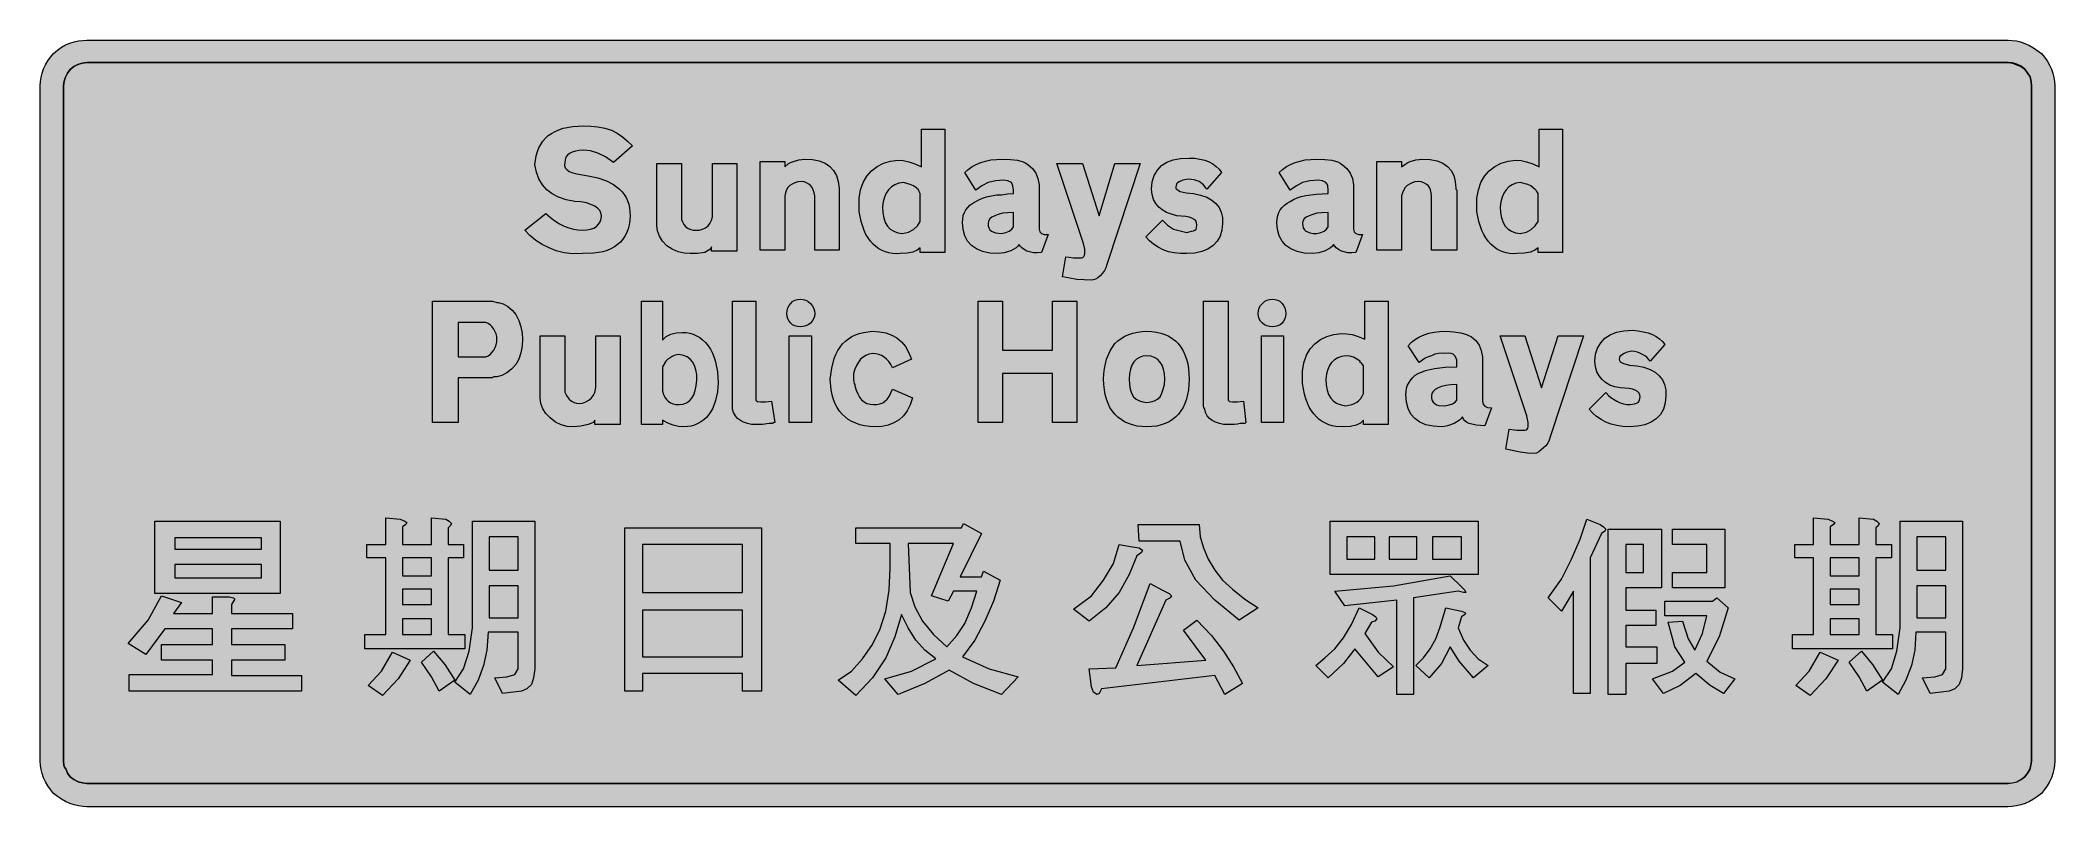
# Model space of a CAD drawing. Header units: metres. Extents: x 12 to 556, y 34 to 241.
import ezdxf

# ---------------------------------------------------------------- set-up
doc = ezdxf.new("R2010")
doc.units = ezdxf.units.M
doc.layers.add('FILL_BLACK_000000', color=7, linetype='Continuous', true_color=0x000000)
doc.layers.add('FILL_WHITE_FFFFFF', color=7, linetype='Continuous', true_color=0xffffff)

msp = doc.modelspace()

# ---------------------------------------------------------------- hatches: boundary and pattern name
at = {"layer": 'FILL_BLACK_000000', "true_color": 0x000000}
h = msp.add_hatch(color=7, dxfattribs=at)
h.dxf.hatch_style = 1
h.paths.add_polyline_path([(546, 240.55), (547.12, 240.28), (548.25, 239.76), (549.5, 239.25), (550.61, 238.64), (552.75, 237.06), (553.59, 236.11), (554.32, 235.07), (554.94, 233.98), (555.45, 232.86), (555.84, 231.74), (556.13, 230.61), (556.29, 229.49), (556.35, 228.36), (556.35, 45.96), (556.29, 44.84), (556.12, 43.71), (555.84, 42.6), (555.45, 41.5), (554.94, 40.41), (554.32, 39.34), (553.59, 38.29), (552.75, 37.26), (551.71, 36.42), (550.63, 35.68), (549.51, 35.07), (548.36, 34.56), (547.2, 34.17), (546.04, 33.88), (544.89, 33.72), (543.75, 33.66), (25.05, 33.66), (23.91, 33.72), (22.76, 33.88), (21.6, 34.17), (20.44, 34.56), (19.29, 35.07), (18.17, 35.68), (17.09, 36.42), (16.05, 37.26), (15.21, 38.29), (14.47, 39.34), (13.86, 40.41), (13.35, 41.5), (12.96, 42.6), (12.67, 43.71), (12.51, 44.84), (12.45, 45.96), (12.45, 228.36), (12.51, 229.5), (12.67, 230.65), (12.96, 231.8), (13.35, 232.94), (13.86, 234.04), (14.47, 235.11), (15.21, 236.12), (16.05, 237.06), (17.09, 237.99), (18.17, 238.76), (19.29, 239.39), (20.44, 239.87), (21.6, 240.23), (22.76, 240.48), (25.05, 240.66), (543.75, 240.66), (546, 240.55)])
h.paths.add_polyline_path([(22.55, 234.14), (21.47, 233.54), (20.55, 232.75), (19.79, 231.8), (19.23, 230.74), (18.87, 229.58), (18.75, 228.36), (18.75, 45.96), (18.82, 44.91), (19, 44.36), (19.35, 43.86), (19.84, 42.7), (20.55, 41.76), (21.55, 40.97), (22.69, 40.41), (23.88, 40.07), (25.05, 39.96), (543.75, 39.96), (544.92, 40.07), (546.11, 40.41), (547.25, 40.97), (548.25, 41.76), (549.04, 42.71), (549.6, 43.75), (549.94, 44.84), (550.05, 45.96), (550.05, 228.36), (550.01, 229.45), (549.75, 230.76), (548.25, 232.86), (547.25, 233.65), (546.11, 234.21), (544.92, 234.55), (543.75, 234.66), (25.05, 234.66), (23.75, 234.52), (22.55, 234.14)], flags=16)
h = msp.add_hatch(color=7, dxfattribs=at)
h.dxf.hatch_style = 1
h.paths.add_polyline_path([(153.98, 206.86), (154.2, 206.24), (154.64, 205.72), (155.25, 205.26), (156.22, 204.86), (157.35, 204.55), (160.35, 204.06), (162.99, 203.5), (165.3, 202.71), (167.25, 201.7), (168.86, 200.46), (169.54, 199.76), (170.12, 199), (170.62, 198.18), (171.02, 197.31), (171.34, 196.38), (171.57, 195.4), (171.75, 193.26), (171.65, 192.01), (171.45, 190.83), (171.17, 189.73), (170.79, 188.71), (170.32, 187.78), (169.75, 186.92), (169.09, 186.15), (168.34, 185.46), (167.49, 184.86), (166.54, 184.34), (165.5, 183.9), (164.37, 183.56), (163.13, 183.3), (161.8, 183.13), (158.85, 183.06), (156.26, 183), (153.9, 183.25), (151.76, 183.78), (149.85, 184.56), (147.93, 185.52), (146.21, 186.62), (144.66, 187.89), (143.25, 189.36), (148.95, 193.86), (150.19, 192.81), (151.42, 191.89), (152.66, 191.12), (153.9, 190.49), (155.14, 189.99), (156.38, 189.64), (157.61, 189.43), (158.85, 189.36), (160.02, 189.43), (161.04, 189.63), (161.91, 189.96), (162.64, 190.41), (163.21, 190.97), (163.62, 191.64), (163.87, 192.4), (163.95, 193.26), (163.84, 194.02), (163.5, 194.71), (162.94, 195.34), (162.15, 195.89), (161.14, 196.35), (159.9, 196.72), (158.44, 196.99), (156.75, 197.16), (154.43, 197.61), (152.4, 198.29), (150.67, 199.19), (149.21, 200.31), (148.02, 201.66), (147.09, 203.24), (146.4, 205.04), (145.95, 207.06), (146.34, 209.49), (146.67, 210.59), (147.08, 211.61), (147.59, 212.55), (148.18, 213.41), (148.85, 214.2), (149.62, 214.9), (150.49, 215.52), (151.44, 216.06), (152.49, 216.51), (153.63, 216.89), (156.2, 217.39), (159.15, 217.56), (161.12, 217.5), (163.01, 217.3), (164.85, 216.93), (166.65, 216.36), (168.17, 215.58), (169.61, 214.6), (171, 213.45), (172.35, 212.16), (167.25, 207.66), (165.06, 209.19), (162.97, 210.21), (161.01, 210.78), (159.15, 210.96), (157.98, 210.9), (156.96, 210.74), (156.09, 210.47), (155.36, 210.1), (154.79, 209.63), (154.38, 209.06), (154.13, 208.4), (154.05, 207.66), (153.98, 206.86)])
h = msp.add_hatch(color=7, dxfattribs=at)
h.dxf.hatch_style = 1
h.paths.add_polyline_path([(256.65, 216.66), (256.65, 183.36), (250.05, 183.36), (250.05, 184.56), (249.21, 183.95), (248.02, 183.47), (246.51, 183.17), (244.65, 183.06), (243.6, 183), (242.57, 183.06), (241.59, 183.22), (240.64, 183.49), (239.73, 183.87), (238.87, 184.35), (238.06, 184.93), (237.3, 185.61), (236.6, 186.39), (235.95, 187.27), (235.38, 188.24), (234.86, 189.3), (234.05, 191.71), (233.55, 194.46), (233.55, 195.06), (233.55, 197.46), (233.55, 198.06), (233.94, 200.29), (234.64, 202.27), (235.63, 203.98), (236.89, 205.41), (238.38, 206.56), (240.09, 207.43), (241.99, 207.99), (244.05, 208.26), (245.46, 208.15), (246.97, 207.81), (248.61, 207.25), (250.35, 206.46), (250.35, 216.66), (256.65, 216.66)])
h.paths.add_polyline_path([(250.05, 199.26), (249.64, 199.97), (249.45, 200.46), (249.19, 200.5), (249.15, 200.76), (248.25, 201.33), (247.35, 201.74), (245.55, 202.26), (244.28, 202.05), (243.18, 201.65), (242.24, 201.07), (241.46, 200.31), (240.84, 199.38), (240.36, 198.29), (240.03, 197.05), (239.85, 195.66), (239.93, 194.07), (240.19, 192.68), (240.61, 191.48), (241.2, 190.49), (241.96, 189.68), (242.89, 189.08), (243.98, 188.67), (245.25, 188.46), (246.89, 188.85), (248.21, 189.55), (249.26, 190.53), (250.05, 191.76), (250.05, 197.46), (250.05, 199.26)], flags=16)
h = msp.add_hatch(color=7, dxfattribs=at)
h.dxf.hatch_style = 1
h.paths.add_polyline_path([(423.45, 216.66), (423.45, 183.36), (416.85, 183.36), (416.85, 184.56), (416, 183.95), (414.79, 183.47), (413.18, 183.17), (411.15, 183.06), (410.15, 183), (409.17, 183.06), (408.23, 183.22), (407.31, 183.49), (406.43, 183.87), (405.6, 184.35), (404.81, 184.93), (404.06, 185.61), (403.37, 186.39), (402.74, 187.27), (402.17, 188.24), (401.66, 189.3), (400.85, 191.71), (400.35, 194.46), (400.35, 195.06), (400.35, 197.46), (400.35, 198.06), (400.74, 200.29), (401.44, 202.27), (402.43, 203.98), (403.69, 205.41), (405.18, 206.56), (406.89, 207.43), (408.79, 207.99), (410.85, 208.26), (412.26, 208.15), (413.77, 207.81), (415.41, 207.25), (417.15, 206.46), (417.15, 216.66), (423.45, 216.66)])
h.paths.add_polyline_path([(416.85, 199.26), (416.4, 199.97), (415.95, 200.46), (415.65, 200.76), (414.92, 201.33), (414.07, 201.74), (412.05, 202.26), (410.88, 202.05), (409.86, 201.65), (408.97, 201.07), (408.22, 200.31), (407.62, 199.38), (407.16, 198.29), (406.83, 197.05), (406.65, 195.66), (406.73, 194.07), (406.99, 192.68), (407.41, 191.48), (408, 190.49), (408.76, 189.68), (409.69, 189.08), (410.78, 188.67), (412.05, 188.46), (413.69, 188.85), (415.01, 189.55), (416.06, 190.53), (416.85, 191.76), (416.85, 197.46), (416.85, 199.26)], flags=16)
h = msp.add_hatch(color=7, dxfattribs=at)
h.dxf.hatch_style = 1
h.paths.add_polyline_path([(200.55, 207.36), (200.55, 183.66), (193.65, 183.66), (193.65, 184.86), (193.54, 184.46), (193.2, 184.11), (191.85, 183.36), (189.9, 183.1), (187.95, 183.06), (186.33, 183.18), (184.69, 183.55), (183.1, 184.2), (181.65, 185.16), (180.47, 186.38), (179.62, 187.75), (179.12, 189.17), (178.95, 190.56), (178.95, 207.36), (185.55, 207.36), (185.55, 192.96), (185.61, 192.29), (185.81, 191.61), (186.18, 190.94), (186.75, 190.26), (187.42, 189.87), (188.1, 189.59), (188.77, 189.42), (189.45, 189.36), (190.35, 189.42), (191.21, 189.62), (192.02, 189.99), (192.75, 190.56), (193.2, 191.2), (193.65, 192.06), (193.91, 192.96), (193.95, 193.86), (193.95, 207.36), (200.55, 207.36)])
h = msp.add_hatch(color=7, dxfattribs=at)
h.dxf.hatch_style = 1
h.paths.add_polyline_path([(221.55, 183.96), (221.55, 197.76), (221.55, 198.06), (221.55, 198.36), (221.55, 198.66), (221.4, 199.5), (221.16, 200.24), (220.83, 200.87), (220.42, 201.4), (219.93, 201.83), (219.36, 202.16), (218.7, 202.4), (217.95, 202.56), (216.99, 202.4), (216.15, 202.16), (215.42, 201.83), (214.8, 201.4), (214.29, 200.87), (213.9, 200.24), (213.62, 199.5), (213.45, 198.66), (213.45, 183.96), (206.85, 183.96), (206.85, 207.96), (213.45, 207.96), (213.45, 206.46), (214.42, 207.32), (215.05, 207.68), (215.85, 207.96), (217.24, 208.37), (218.85, 208.56), (220.96, 208.43), (222.79, 208.06), (224.35, 207.44), (225.64, 206.57), (226.66, 205.47), (227.41, 204.13), (227.91, 202.56), (228.15, 200.76), (228.15, 200.46), (228.15, 200.16), (228.15, 183.96), (221.55, 183.96)])
h = msp.add_hatch(color=7, dxfattribs=at)
h.dxf.hatch_style = 1
h.paths.add_polyline_path([(281.63, 183.24), (280.58, 183.29), (278.85, 183.66), (278.06, 184.11), (277.46, 184.56), (277.04, 185.01), (276.75, 185.46), (276.42, 185.01), (275.9, 184.58), (274.46, 183.81), (272.74, 183.27), (271.05, 183.06), (268.83, 183.2), (266.89, 183.61), (265.24, 184.29), (263.89, 185.24), (262.83, 186.43), (262.06, 187.87), (261.6, 189.55), (261.45, 191.46), (261.51, 192.43), (261.67, 193.32), (261.96, 194.13), (262.35, 194.87), (262.86, 195.54), (263.47, 196.14), (264.21, 196.68), (265.05, 197.16), (265.83, 197.61), (266.81, 198.02), (267.96, 198.38), (269.25, 198.66), (270.6, 198.92), (271.95, 198.96), (273.6, 199.22), (275.25, 199.26), (275.25, 200.16), (275.06, 201.32), (274.65, 202.26), (273.71, 202.67), (272.55, 202.86), (270.34, 202.67), (268.35, 202.26), (266.7, 201.32), (265.05, 200.16), (262.05, 204.96), (262.99, 205.8), (264.02, 206.53), (265.15, 207.15), (266.36, 207.66), (267.68, 208.05), (269.1, 208.33), (270.62, 208.5), (272.25, 208.56), (274.38, 208.49), (276.26, 208.26), (277.86, 207.8), (278.55, 207.47), (279.15, 207.06), (280.34, 206.05), (281.21, 204.81), (281.81, 203.35), (282.15, 201.66), (282.15, 189.66), (282.31, 188.92), (282.79, 188.46), (283.54, 188.23), (284.55, 188.16), (282.75, 183.36), (281.63, 183.24)])
h.paths.add_polyline_path([(268.57, 190), (268.86, 189.51), (269.25, 189.06), (270.37, 188.65), (271.95, 188.46), (273.14, 188.74), (274.05, 189.14), (274.73, 189.64), (275.25, 190.26), (275.25, 194.16), (273.61, 194.1), (272.25, 193.94), (271.12, 193.65), (270.15, 193.26), (269.36, 192.93), (268.8, 192.44), (268.46, 191.83), (268.35, 191.16), (268.41, 190.54), (268.57, 190)], flags=16)
h = msp.add_hatch(color=7, dxfattribs=at)
h.dxf.hatch_style = 1
h.paths.add_polyline_path([(300.45, 180.06), (300.17, 179.21), (299.77, 178.45), (299.27, 177.74), (298.65, 177.06), (297.98, 176.49), (297.34, 176.12), (296.75, 175.92), (296.25, 175.86), (294.27, 175.92), (292.35, 176.09), (290.43, 176.37), (288.45, 176.76), (289.35, 182.16), (290.29, 182.12), (291.45, 181.86), (293.55, 181.86), (293.94, 181.96), (294.22, 182.24), (294.39, 182.62), (294.45, 183.06), (294.45, 184.26), (294.15, 185.76), (286.95, 207.36), (293.85, 207.36), (298.35, 193.26), (302.55, 207.36), (309.45, 207.36), (300.45, 180.06)])
h = msp.add_hatch(color=7, dxfattribs=at)
h.dxf.hatch_style = 1
h.paths.add_polyline_path([(331.48, 189.35), (330.99, 187.74), (330.19, 186.36), (329.1, 185.2), (327.72, 184.28), (326.08, 183.61), (324.19, 183.2), (322.05, 183.06), (320.29, 183.04), (318.63, 183.21), (317.06, 183.56), (315.6, 184.07), (314.25, 184.74), (313.02, 185.55), (311.92, 186.49), (310.95, 187.56), (315.45, 192.06), (316.84, 190.75), (317.6, 190.16), (318.45, 189.66), (322.05, 188.76), (323.32, 189.06), (323.82, 189.18), (324.15, 189.36), (324.5, 189.64), (324.67, 190), (324.75, 190.86), (324.67, 191.39), (324.41, 191.87), (323.99, 192.28), (323.4, 192.62), (322.64, 192.9), (321.71, 193.1), (319.35, 193.26), (317.86, 193.66), (316.54, 194.17), (315.4, 194.83), (314.44, 195.62), (313.66, 196.57), (313.06, 197.69), (312.66, 198.98), (312.45, 200.46), (312.7, 202.46), (313.24, 204.18), (314.07, 205.62), (315.19, 206.8), (316.6, 207.71), (318.31, 208.35), (320.33, 208.73), (322.65, 208.86), (324.17, 208.79), (325.57, 208.59), (326.85, 208.26), (328.01, 207.81), (329.05, 207.25), (329.95, 206.58), (330.72, 205.82), (331.35, 204.96), (327.45, 200.46), (326.51, 201.62), (325.35, 202.56), (323.96, 202.97), (322.35, 203.16), (320.95, 202.87), (319.91, 202.45), (319.54, 202.17), (319.27, 201.85), (319.11, 201.48), (319.05, 201.06), (319.09, 200.65), (319.18, 200.51), (319.35, 200.46), (319.8, 200.05), (320.25, 199.86), (321.82, 199.45), (323.85, 199.26), (325.75, 198.84), (327.39, 198.25), (328.77, 197.49), (329.89, 196.56), (330.74, 195.46), (331.32, 194.2), (331.62, 192.76), (331.65, 191.16), (331.48, 189.35)])
h = msp.add_hatch(color=7, dxfattribs=at)
h.dxf.hatch_style = 1
h.paths.add_polyline_path([(366.53, 183.24), (365.47, 183.29), (363.75, 183.66), (362.96, 184.11), (362.36, 184.56), (361.94, 185.01), (361.65, 185.46), (361.32, 185.01), (360.8, 184.58), (359.36, 183.81), (357.64, 183.27), (355.95, 183.06), (353.73, 183.2), (351.79, 183.61), (350.14, 184.29), (348.79, 185.24), (347.73, 186.43), (346.96, 187.87), (346.5, 189.55), (346.35, 191.46), (346.41, 192.43), (346.57, 193.32), (346.86, 194.13), (347.25, 194.87), (347.76, 195.54), (348.37, 196.14), (349.11, 196.68), (349.95, 197.16), (350.81, 197.68), (351.8, 198.12), (352.91, 198.48), (354.15, 198.77), (356.95, 199.14), (360.15, 199.26), (360.15, 200.16), (360.07, 201.32), (359.9, 201.81), (359.55, 202.26), (358.61, 202.67), (357.45, 202.86), (355.24, 202.67), (353.25, 202.26), (351.6, 201.32), (349.95, 200.16), (346.95, 204.96), (347.89, 205.8), (348.92, 206.53), (350.05, 207.15), (351.26, 207.66), (352.58, 208.05), (354, 208.33), (355.52, 208.5), (357.15, 208.56), (359.28, 208.49), (361.16, 208.26), (362.76, 207.8), (363.45, 207.47), (364.05, 207.06), (365.24, 206.05), (366.11, 204.81), (366.71, 203.35), (367.05, 201.66), (367.05, 189.66), (367.21, 188.92), (367.69, 188.46), (368.44, 188.23), (369.45, 188.16), (367.65, 183.36), (366.53, 183.24)])
h.paths.add_polyline_path([(353.47, 190), (353.76, 189.51), (354.15, 189.06), (355.31, 188.65), (356.13, 188.51), (357.15, 188.46), (358.21, 188.74), (359.1, 189.14), (359.77, 189.64), (360.15, 190.26), (360.15, 194.16), (358.51, 194.1), (357.15, 193.94), (356.02, 193.65), (355.05, 193.26), (354.26, 192.93), (353.7, 192.44), (353.36, 191.83), (353.25, 191.16), (353.31, 190.54), (353.47, 190)], flags=16)
h = msp.add_hatch(color=7, dxfattribs=at)
h.dxf.hatch_style = 1
h.paths.add_polyline_path([(388.05, 183.96), (388.05, 197.76), (388.05, 198.06), (388.05, 198.36), (388.05, 198.66), (387.99, 199.5), (387.83, 200.24), (387.54, 200.87), (387.15, 201.4), (386.64, 201.83), (386.02, 202.16), (385.29, 202.4), (384.45, 202.56), (383.59, 202.4), (382.82, 202.16), (382.13, 201.83), (381.52, 201.4), (381, 200.87), (380.57, 200.24), (380.22, 199.5), (379.95, 198.66), (379.95, 183.96), (373.35, 183.96), (373.35, 207.96), (379.95, 207.96), (379.95, 206.46), (381.15, 207.32), (381.72, 207.68), (382.35, 207.96), (383.89, 208.37), (385.65, 208.56), (387.76, 208.43), (389.59, 208.06), (391.13, 207.44), (392.4, 206.57), (393.38, 205.47), (394.09, 204.13), (394.51, 202.56), (394.65, 200.76), (394.65, 200.46), (394.95, 200.16), (394.95, 183.96), (388.05, 183.96)])
h = msp.add_hatch(color=7, dxfattribs=at)
h.dxf.hatch_style = 1
h.paths.add_polyline_path([(118.35, 137.46), (118.35, 170.16), (134.55, 170.16), (135.75, 169.86), (136.05, 169.86), (137.39, 169.47), (138.67, 168.77), (139.85, 167.79), (140.85, 166.56), (141.64, 164.94), (142.2, 163.26), (142.54, 161.58), (142.65, 159.96), (142.54, 158.12), (142.2, 156.29), (141.64, 154.56), (140.85, 153.06), (139.67, 151.83), (138.41, 150.85), (137.1, 150.15), (135.75, 149.76), (135.45, 149.76), (134.89, 149.72), (134.65, 149.63), (134.55, 149.46), (134.25, 149.46), (125.25, 149.46), (125.25, 137.46), (118.35, 137.46)])
h.paths.add_polyline_path([(132.75, 155.16), (133.4, 155.45), (133.98, 155.87), (134.49, 156.39), (134.92, 157), (135.28, 157.68), (135.53, 158.41), (135.69, 159.18), (135.75, 159.96), (135.69, 160.65), (135.53, 161.34), (134.92, 162.66), (134.49, 163.25), (133.98, 163.76), (133.4, 164.17), (132.75, 164.46), (132.45, 164.46), (132.15, 164.46), (125.25, 164.46), (125.25, 155.16), (132.15, 155.16), (132.75, 155.16)], flags=16)
h = msp.add_hatch(color=7, dxfattribs=at)
h.dxf.hatch_style = 1
h.paths.add_polyline_path([(183.3, 136.71), (181.85, 137.27), (180.45, 138.06), (180.45, 136.86), (174.75, 136.86), (174.75, 170.16), (180.45, 170.16), (180.45, 159.66), (181.46, 160.62), (182.7, 161.27), (184.16, 161.64), (185.85, 161.76), (186.85, 161.7), (187.81, 161.54), (188.75, 161.25), (189.64, 160.86), (190.49, 160.35), (191.29, 159.74), (192.05, 159), (192.75, 158.16), (193.38, 157.21), (193.93, 156.15), (194.4, 155), (194.77, 153.77), (195.28, 151.11), (195.45, 148.26), (195.28, 145.68), (194.8, 143.35), (194.01, 141.3), (193.51, 140.39), (192.94, 139.56), (192.3, 138.82), (191.6, 138.16), (190.83, 137.59), (190.01, 137.12), (189.12, 136.75), (188.19, 136.48), (187.19, 136.32), (186.15, 136.26), (184.75, 136.37), (183.3, 136.71)])
h.paths.add_polyline_path([(186.92, 142.7), (187.71, 143.24), (188.36, 143.99), (188.89, 144.93), (189.3, 146.06), (189.58, 147.37), (189.75, 148.86), (189.68, 150.35), (189.46, 151.67), (189.1, 152.81), (188.59, 153.77), (187.92, 154.55), (187.09, 155.15), (186.1, 155.55), (184.95, 155.76), (184.28, 155.7), (183.64, 155.54), (183.05, 155.25), (182.55, 154.86), (181.93, 154.53), (181.39, 154), (180.45, 152.46), (180.45, 145.86), (180.72, 145.02), (181.07, 144.29), (181.5, 143.67), (182.02, 143.16), (182.63, 142.77), (183.32, 142.49), (184.09, 142.32), (184.95, 142.26), (186.01, 142.37), (186.92, 142.7)], flags=16)
h = msp.add_hatch(color=7, dxfattribs=at)
h.dxf.hatch_style = 1
h.paths.add_polyline_path([(205.65, 144.66), (205.65, 144.36), (205.65, 143.46), (205.82, 143.26), (206.1, 143.12), (206.96, 142.97), (208.22, 143), (209.85, 143.16), (210.75, 137.46), (210.56, 137.42), (210.15, 137.16), (209.25, 137.16), (207.45, 136.9), (205.65, 136.86), (204.46, 136.93), (203.36, 137.14), (202.36, 137.48), (201.49, 137.95), (200.74, 138.54), (200.12, 139.26), (199.66, 140.1), (199.35, 141.06), (199.35, 141.96), (199.35, 142.56), (199.35, 170.16), (205.65, 170.16), (205.65, 144.66)])
h = msp.add_hatch(color=7, dxfattribs=at)
h.dxf.hatch_style = 1
h.paths.add_polyline_path([(221.47, 166.1), (221.24, 165.41), (220.87, 164.8), (220.39, 164.27), (219.81, 163.85), (219.15, 163.53), (218.42, 163.33), (217.65, 163.26), (216.89, 163.33), (216.2, 163.53), (215.59, 163.85), (215.06, 164.27), (214.64, 164.8), (214.32, 165.41), (214.12, 166.1), (214.05, 166.86), (214.12, 167.63), (214.32, 168.36), (214.64, 169.02), (215.06, 169.6), (215.59, 170.08), (216.2, 170.45), (216.89, 170.68), (217.65, 170.76), (218.42, 170.68), (219.15, 170.45), (219.81, 170.08), (220.39, 169.6), (220.87, 169.02), (221.24, 168.36), (221.47, 167.63), (221.55, 166.86), (221.47, 166.1)])
h = msp.add_hatch(color=7, dxfattribs=at)
h.dxf.hatch_style = 1
h.paths.add_polyline_path([(278.85, 156.96), (285.75, 156.96), (285.75, 170.16), (292.35, 170.16), (292.35, 137.46), (285.75, 137.46), (285.75, 150.66), (278.85, 150.66), (272.25, 150.66), (272.25, 137.46), (265.65, 137.46), (265.65, 170.16), (272.25, 170.16), (272.25, 156.96), (278.85, 156.96)])
h = msp.add_hatch(color=7, dxfattribs=at)
h.dxf.hatch_style = 1
h.paths.add_polyline_path([(333.15, 144.66), (333.15, 144.36), (333.15, 143.46), (333.55, 143.12), (334.35, 142.97), (335.6, 143), (337.35, 143.16), (337.95, 137.46), (337.65, 137.16), (336.45, 137.16), (335.68, 136.99), (334.8, 136.9), (333.15, 136.86), (331.94, 136.93), (330.82, 137.14), (329.79, 137.48), (328.87, 137.95), (328.11, 138.54), (327.5, 139.26), (327.07, 140.1), (326.85, 141.06), (326.59, 141.51), (326.55, 141.96), (326.55, 142.56), (326.55, 170.16), (333.15, 170.16), (333.15, 144.66)])
h = msp.add_hatch(color=7, dxfattribs=at)
h.dxf.hatch_style = 1
h.paths.add_polyline_path([(348.68, 166.1), (348.48, 165.41), (348.16, 164.8), (347.74, 164.27), (347.21, 163.85), (346.6, 163.53), (345.91, 163.33), (345.15, 163.26), (344.38, 163.33), (343.65, 163.53), (342.99, 163.85), (342.41, 164.27), (341.93, 164.8), (341.56, 165.41), (341.33, 166.1), (341.25, 166.86), (341.33, 167.63), (341.56, 168.36), (341.93, 169.02), (342.41, 169.6), (342.99, 170.08), (343.65, 170.45), (344.38, 170.68), (345.15, 170.76), (345.91, 170.68), (346.6, 170.45), (347.21, 170.08), (347.74, 169.6), (348.16, 169.02), (348.48, 168.36), (348.68, 167.63), (348.75, 166.86), (348.68, 166.1)])
h = msp.add_hatch(color=7, dxfattribs=at)
h.dxf.hatch_style = 1
h.paths.add_polyline_path([(376.35, 170.16), (376.35, 136.86), (369.75, 136.86), (369.75, 138.06), (368.91, 137.27), (367.72, 136.71), (366.21, 136.37), (364.35, 136.26), (362.27, 136.34), (361.29, 136.53), (360.34, 136.82), (359.43, 137.21), (358.57, 137.69), (357.76, 138.28), (357, 138.96), (356.3, 139.74), (355.65, 140.62), (355.08, 141.6), (354.56, 142.67), (354.12, 143.85), (353.75, 145.12), (353.25, 147.96), (353.25, 148.56), (353.25, 150.66), (353.25, 151.26), (353.64, 153.58), (354.34, 155.6), (355.33, 157.31), (356.59, 158.72), (358.08, 159.84), (359.79, 160.67), (361.69, 161.21), (363.75, 161.46), (365.16, 161.39), (366.67, 161.16), (368.31, 160.7), (370.05, 159.96), (370.05, 170.16), (376.35, 170.16)])
h.paths.add_polyline_path([(369.75, 152.76), (369.3, 153.32), (369.08, 153.56), (368.85, 153.66), (368.85, 153.96), (367.95, 154.57), (367.01, 155.05), (366.02, 155.35), (364.95, 155.46), (363.78, 155.26), (362.76, 154.9), (361.87, 154.36), (361.12, 153.66), (360.52, 152.79), (360.06, 151.75), (359.73, 150.54), (359.55, 149.16), (359.63, 147.57), (359.89, 146.18), (360.31, 144.98), (360.9, 143.99), (361.66, 143.18), (362.59, 142.58), (363.68, 142.17), (364.95, 141.96), (366.59, 142.31), (367.29, 142.58), (367.91, 142.94), (368.47, 143.37), (368.96, 143.9), (369.38, 144.53), (369.75, 145.26), (369.75, 150.96), (369.75, 152.76)], flags=16)
h = msp.add_hatch(color=7, dxfattribs=at)
h.dxf.hatch_style = 1
h.paths.add_polyline_path([(169.05, 160.86), (169.05, 136.86), (162.15, 136.86), (162.15, 138.06), (162.04, 137.79), (161.7, 137.46), (161.14, 137.13), (160.35, 136.86), (158.4, 136.45), (156.45, 136.26), (154.71, 136.38), (153.07, 136.79), (151.56, 137.53), (150.15, 138.66), (148.97, 139.84), (148.12, 141.14), (147.62, 142.54), (147.45, 144.06), (147.45, 160.86), (154.05, 160.86), (154.05, 146.16), (154.11, 145.66), (154.31, 145.07), (154.68, 144.43), (155.25, 143.76), (155.92, 143.19), (156.6, 142.82), (157.27, 142.62), (157.95, 142.56), (158.85, 142.67), (159.71, 142.97), (160.52, 143.45), (161.25, 144.06), (161.82, 144.78), (162.19, 145.56), (162.39, 146.34), (162.45, 147.06), (162.45, 160.86), (169.05, 160.86)])
h = msp.add_hatch(color=7, dxfattribs=at)
h.dxf.hatch_style = 1
h.paths.add_polyline_path([(214.65, 137.46), (214.65, 160.86), (220.65, 160.86), (220.65, 137.46), (214.65, 137.46)])
h = msp.add_hatch(color=7, dxfattribs=at)
h.dxf.hatch_style = 1
h.paths.add_polyline_path([(239.07, 161.95), (240.79, 161.61), (242.34, 161.05), (243.75, 160.26), (244.99, 159.24), (246.04, 157.97), (246.91, 156.42), (247.65, 154.56), (242.55, 152.16), (242.07, 153.1), (241.54, 153.91), (240.95, 154.58), (240.3, 155.12), (239.6, 155.54), (238.84, 155.83), (238.02, 156), (237.15, 156.06), (236.19, 155.88), (235.34, 155.55), (234.59, 155.09), (233.92, 154.49), (233.35, 153.74), (232.85, 152.85), (232.42, 151.83), (232.05, 150.66), (232.05, 149.16), (232.09, 148.3), (232.18, 147.94), (232.35, 147.66), (232.35, 147.36), (232.72, 146.19), (233.15, 145.17), (233.65, 144.3), (234.22, 143.57), (234.89, 143), (235.64, 142.59), (236.49, 142.34), (237.45, 142.26), (238.34, 142.32), (239.17, 142.49), (239.9, 142.77), (240.45, 143.16), (241.07, 143.72), (241.61, 144.47), (242.55, 146.46), (247.95, 144.06), (247.3, 142.17), (246.48, 140.56), (245.49, 139.22), (244.31, 138.14), (242.95, 137.3), (241.41, 136.72), (239.68, 136.37), (237.75, 136.26), (236.33, 136.36), (235.01, 136.56), (233.77, 136.84), (232.63, 137.22), (231.57, 137.69), (230.6, 138.26), (229.73, 138.92), (228.94, 139.67), (228.24, 140.52), (227.62, 141.47), (227.1, 142.51), (226.65, 143.64), (226.3, 144.88), (226.03, 146.21), (225.75, 149.16), (226.13, 152.11), (226.81, 154.68), (227.27, 155.81), (227.8, 156.85), (228.41, 157.8), (229.09, 158.65), (229.84, 159.4), (230.67, 160.06), (231.57, 160.63), (232.54, 161.1), (233.59, 161.48), (234.7, 161.76), (237.15, 162.06), (239.07, 161.95)])
h = msp.add_hatch(color=7, dxfattribs=at)
h.dxf.hatch_style = 1
h.paths.add_polyline_path([(322.24, 144.96), (321.92, 143.73), (321.52, 142.58), (321.02, 141.52), (320.44, 140.55), (319.76, 139.67), (319, 138.89), (318.15, 138.21), (317.22, 137.62), (316.2, 137.14), (315.09, 136.76), (313.89, 136.48), (312.61, 136.32), (311.25, 136.26), (309.88, 136.32), (308.59, 136.48), (307.39, 136.76), (306.26, 137.14), (305.21, 137.62), (304.25, 138.21), (303.38, 138.89), (302.59, 139.67), (301.89, 140.55), (301.27, 141.52), (300.75, 142.58), (300.32, 143.73), (299.99, 144.96), (299.75, 146.28), (299.6, 147.68), (299.55, 149.16), (299.61, 150.59), (299.77, 151.97), (300.02, 153.28), (300.37, 154.52), (301.32, 156.8), (302.55, 158.76), (303.38, 159.5), (304.29, 160.16), (305.28, 160.73), (306.34, 161.2), (307.47, 161.57), (308.67, 161.84), (309.93, 162), (311.25, 162.06), (312.57, 162), (313.83, 161.84), (315.02, 161.57), (316.12, 161.2), (317.15, 160.73), (318.08, 160.16), (318.92, 159.5), (319.65, 158.76), (320.38, 157.82), (321, 156.8), (321.52, 155.7), (321.94, 154.52), (322.25, 153.28), (322.48, 151.97), (322.65, 149.16), (322.47, 146.28), (322.24, 144.96)])
h.paths.add_polyline_path([(315.72, 151.79), (315.32, 152.87), (314.77, 153.77), (314.09, 154.49), (313.27, 155.02), (312.32, 155.35), (311.25, 155.46), (310.18, 155.35), (309.23, 155.02), (308.41, 154.49), (307.72, 153.77), (307.18, 152.87), (306.78, 151.79), (306.53, 150.55), (306.45, 149.16), (306.51, 147.69), (306.71, 146.42), (307.08, 145.32), (307.65, 144.36), (308.38, 143.75), (309.22, 143.27), (310.18, 142.97), (311.25, 142.86), (312.32, 142.97), (313.27, 143.27), (314.12, 143.75), (314.85, 144.36), (315.29, 145.32), (315.67, 146.42), (315.95, 147.69), (316.05, 149.16), (315.97, 150.55), (315.72, 151.79)], flags=16)
h = msp.add_hatch(color=7, dxfattribs=at)
h.dxf.hatch_style = 1
h.paths.add_polyline_path([(342.15, 137.46), (342.15, 160.86), (348.15, 160.86), (348.15, 137.46), (342.15, 137.46)])
h = msp.add_hatch(color=7, dxfattribs=at)
h.dxf.hatch_style = 1
h.paths.add_polyline_path([(400.12, 136.75), (398.25, 137.16), (397.63, 137.44), (397.12, 137.84), (396.73, 138.34), (396.45, 138.96), (396.12, 138.5), (395.6, 138.03), (394.16, 137.16), (392.44, 136.51), (391.57, 136.33), (390.75, 136.26), (388.53, 136.4), (386.59, 136.82), (384.94, 137.51), (383.59, 138.47), (382.53, 139.7), (381.76, 141.2), (381.3, 142.95), (381.15, 144.96), (381.21, 145.84), (381.37, 146.69), (381.64, 147.5), (382.01, 148.26), (382.48, 148.96), (383.05, 149.6), (383.71, 150.17), (384.45, 150.66), (386.47, 151.45), (388.91, 152.01), (391.75, 152.35), (394.95, 152.46), (394.95, 153.66), (394.9, 154.28), (394.76, 154.79), (394.35, 155.46), (393.89, 155.85), (393.37, 156.1), (392.75, 156.18), (391.95, 156.06), (391, 156.18), (390, 156.1), (389, 155.85), (388.05, 155.46), (387.2, 155.18), (386.4, 154.79), (384.75, 153.66), (381.75, 158.16), (382.69, 159.1), (383.72, 159.91), (384.85, 160.58), (386.06, 161.12), (387.38, 161.54), (388.8, 161.83), (390.32, 162), (391.95, 162.06), (394.08, 161.95), (395.96, 161.65), (397.56, 161.17), (398.85, 160.56), (400.04, 159.55), (400.91, 158.31), (401.51, 156.85), (401.85, 155.16), (401.85, 143.16), (402.01, 142.37), (402.49, 141.81), (403.24, 141.47), (404.25, 141.36), (402.45, 136.56), (400.12, 136.75)])
h.paths.add_polyline_path([(388.27, 143.39), (388.56, 142.89), (388.95, 142.56), (389.46, 142.21), (390.07, 142.04), (391.65, 141.96), (392.84, 142.19), (393.75, 142.49), (394.43, 142.89), (394.95, 143.46), (394.95, 147.66), (393.31, 147.6), (391.95, 147.44), (390.82, 147.15), (389.85, 146.76), (389.06, 146.31), (388.5, 145.82), (388.16, 145.28), (388.05, 144.66), (388.11, 143.99), (388.27, 143.39)], flags=16)
h = msp.add_hatch(color=7, dxfattribs=at)
h.dxf.hatch_style = 1
h.paths.add_polyline_path([(420.15, 133.56), (419.87, 132.67), (419.47, 131.83), (418.97, 131.11), (418.35, 130.56), (417.04, 129.47), (416.45, 129.17), (415.95, 129.06), (413.97, 129.16), (412.05, 129.44), (408.15, 130.26), (409.05, 135.66), (411.15, 135.36), (413.25, 135.36), (413.64, 135.42), (413.93, 135.59), (414.09, 135.87), (414.15, 136.26), (414.15, 137.46), (413.85, 139.26), (406.65, 160.86), (413.25, 160.86), (417.75, 146.76), (422.25, 160.86), (429.15, 160.86), (420.15, 133.56)])
h = msp.add_hatch(color=7, dxfattribs=at)
h.dxf.hatch_style = 1
h.paths.add_polyline_path([(451.18, 142.75), (450.69, 141.07), (449.88, 139.63), (448.76, 138.44), (447.35, 137.49), (445.65, 136.81), (443.68, 136.4), (441.45, 136.26), (439.71, 136.34), (438.08, 136.59), (436.56, 136.99), (435.15, 137.54), (433.86, 138.22), (432.67, 139.04), (431.61, 139.99), (430.65, 141.06), (435.15, 145.56), (435.83, 144.76), (436.54, 144.14), (438.15, 143.16), (439.05, 142.77), (439.95, 142.49), (440.85, 142.32), (441.75, 142.26), (442.91, 142.45), (443.85, 142.86), (444.26, 143.5), (444.45, 144.36), (444.37, 144.89), (444.11, 145.37), (443.69, 145.78), (443.1, 146.12), (442.34, 146.4), (441.41, 146.6), (439.05, 146.76), (437.56, 147.07), (436.24, 147.55), (435.1, 148.19), (434.14, 149.01), (433.36, 149.99), (432.76, 151.15), (432.36, 152.47), (432.15, 153.96), (432.4, 155.87), (432.94, 157.55), (433.77, 158.99), (434.89, 160.19), (436.3, 161.13), (438.01, 161.81), (440.03, 162.22), (442.35, 162.36), (443.87, 162.2), (445.27, 161.96), (446.55, 161.63), (447.71, 161.2), (448.75, 160.67), (449.65, 160.04), (450.42, 159.3), (451.05, 158.46), (447.15, 153.96), (446.21, 155.09), (445.67, 155.48), (445.05, 155.76), (444.37, 156.15), (443.66, 156.44), (442.9, 156.6), (442.05, 156.66), (440.62, 156.32), (440.11, 156.11), (439.65, 155.76), (438.97, 155.27), (438.81, 154.96), (438.75, 154.56), (438.81, 154.16), (439.01, 153.85), (439.38, 153.59), (439.95, 153.36), (441.52, 152.95), (443.55, 152.76), (445.45, 152.34), (447.09, 151.75), (448.47, 150.99), (449.59, 150.06), (450.44, 148.96), (451.02, 147.7), (451.32, 146.26), (451.35, 144.66), (451.18, 142.75)])
h = msp.add_hatch(color=7, dxfattribs=at)
h.dxf.hatch_style = 1
h.paths.add_polyline_path([(43.35, 110.76), (77.25, 110.76), (77.25, 91.26), (43.35, 91.26), (43.35, 110.76)])
h.paths.add_polyline_path([(48.75, 106.26), (48.75, 103.26), (72.15, 103.26), (72.15, 106.26), (48.75, 106.26)], flags=16)
h.paths.add_polyline_path([(72.15, 99.06), (48.75, 99.06), (48.75, 95.46), (72.15, 95.46), (72.15, 99.06)], flags=16)
h = msp.add_hatch(color=7, dxfattribs=at)
h.dxf.hatch_style = 1
h.paths.add_polyline_path([(110.85, 110.76), (111.45, 110.46), (111.15, 109.86), (110.25, 109.26), (110.25, 104.46), (118.05, 104.46), (118.05, 111.66), (121.95, 111.36), (122.85, 110.76), (123.45, 110.16), (123.15, 109.56), (122.55, 108.96), (122.55, 104.46), (126.75, 104.46), (126.75, 100.86), (122.55, 100.86), (122.55, 80.16), (127.05, 80.16), (127.05, 76.26), (100.05, 76.26), (100.05, 80.16), (105.75, 80.16), (105.75, 100.86), (100.65, 100.86), (100.65, 104.46), (105.75, 104.46), (105.75, 111.66), (109.65, 111.36), (110.85, 110.76)])
h.paths.add_polyline_path([(110.25, 88.26), (118.05, 88.26), (118.05, 92.46), (110.25, 92.46), (110.25, 88.26)], flags=16)
h.paths.add_polyline_path([(110.25, 84.36), (110.25, 80.16), (118.05, 80.16), (118.05, 84.36), (110.25, 84.36)], flags=16)
h.paths.add_polyline_path([(118.05, 100.86), (110.25, 100.86), (110.25, 96.06), (118.05, 96.06), (118.05, 100.86)], flags=16)
h = msp.add_hatch(color=7, dxfattribs=at)
h.dxf.hatch_style = 1
h.paths.add_polyline_path([(145.65, 68.46), (145.05, 66.66), (143.85, 65.46), (142.35, 64.86), (137.25, 64.26), (135.15, 68.46), (138.45, 68.76), (140.55, 69.36), (141.45, 70.86), (141.45, 80.76), (133.35, 80.76), (133.05, 75.96), (132.15, 71.76), (130.65, 67.86), (128.55, 63.96), (124.35, 67.26), (126.75, 70.86), (128.25, 75.66), (129.15, 81.96), (129.15, 89.46), (129.15, 110.76), (145.95, 110.76), (145.95, 70.86), (145.65, 68.46)])
h.paths.add_polyline_path([(133.65, 93.36), (133.65, 84.66), (141.45, 84.66), (141.45, 93.36), (133.65, 93.36)], flags=16)
h.paths.add_polyline_path([(141.45, 106.56), (133.65, 106.56), (133.65, 97.56), (141.45, 97.56), (141.45, 106.56)], flags=16)
h = msp.add_hatch(color=7, dxfattribs=at)
h.dxf.hatch_style = 1
h.paths.add_polyline_path([(207.15, 64.86), (202.05, 64.86), (202.05, 69.66), (175.05, 69.66), (175.05, 64.86), (170.25, 64.86), (170.25, 108.96), (207.15, 108.96), (207.15, 64.86)])
h.paths.add_polyline_path([(175.05, 86.76), (175.05, 74.16), (202.05, 74.16), (202.05, 86.76), (175.05, 86.76)], flags=16)
h.paths.add_polyline_path([(202.05, 104.46), (175.05, 104.46), (175.05, 91.56), (202.05, 91.56), (202.05, 104.46)], flags=16)
h = msp.add_hatch(color=7, dxfattribs=at)
h.dxf.hatch_style = 1
h.paths.add_polyline_path([(261.75, 110.16), (266.55, 107.46), (260.85, 95.76), (266.55, 95.76), (267.15, 97.26), (271.65, 94.86), (269.85, 89.16), (267.45, 83.76), (264.75, 78.66), (261.45, 74.16), (268.65, 70.86), (276.45, 68.76), (271.95, 63.96), (264.45, 66.96), (257.85, 70.56), (251.25, 66.96), (244.05, 63.96), (240.45, 68.16), (247.65, 70.26), (254.25, 73.56), (251.25, 75.96), (248.85, 78.66), (246.75, 81.96), (244.95, 85.56), (243.15, 79.56), (240.75, 73.86), (237.15, 68.46), (232.65, 63.66), (227.85, 67.86), (231.45, 70.26), (234.45, 73.56), (237.15, 77.46), (239.25, 81.66), (240.75, 86.46), (241.65, 92.16), (241.95, 98.16), (241.95, 104.76), (232.65, 104.76), (232.65, 108.96), (261.15, 108.96), (261.75, 110.16)])
h.paths.add_polyline_path([(248.55, 87.66), (250.65, 83.76), (253.65, 80.16), (257.25, 76.86), (259.95, 79.86), (262.05, 83.16), (263.85, 87.36), (265.35, 91.86), (259.05, 91.86), (257.55, 89.16), (253.05, 90.66), (259.05, 104.76), (246.75, 104.76), (247.35, 91.56), (248.55, 87.66)], flags=16)
h = msp.add_hatch(color=7, dxfattribs=at)
h.dxf.hatch_style = 1
h.paths.add_polyline_path([(325.35, 109.86), (325.65, 106.56), (326.55, 103.56), (327.75, 100.56), (329.55, 97.56), (331.65, 94.86), (334.35, 92.46), (337.65, 89.76), (341.25, 87.36), (336.15, 84.06), (329.55, 89.46), (324.45, 94.86), (321.45, 100.26), (320.25, 105.36), (309.15, 105.36), (308.85, 109.86), (325.35, 109.86)])
h = msp.add_hatch(color=7, dxfattribs=at)
h.dxf.hatch_style = 1
h.paths.add_polyline_path([(360.75, 110.76), (400.65, 110.76), (400.65, 96.36), (360.75, 96.36), (360.75, 110.76)])
h.paths.add_polyline_path([(365.25, 100.56), (372.75, 100.56), (372.75, 106.56), (365.25, 106.56), (365.25, 100.56)], flags=16)
h.paths.add_polyline_path([(376.65, 106.56), (376.65, 100.56), (384.15, 100.56), (384.15, 106.56), (376.65, 106.56)], flags=16)
h.paths.add_polyline_path([(396.15, 106.56), (388.35, 106.56), (388.35, 100.56), (396.15, 100.56), (396.15, 106.56)], flags=16)
h = msp.add_hatch(color=7, dxfattribs=at)
h.dxf.hatch_style = 1
h.paths.add_polyline_path([(434.55, 109.26), (435.15, 108.66), (434.85, 108.06), (433.95, 107.46), (430.95, 100.86), (430.95, 64.26), (426.45, 64.26), (426.45, 91.86), (423.15, 86.46), (419.55, 90.06), (423.15, 95.16), (425.85, 100.56), (428.25, 105.96), (430.05, 111.36), (433.65, 109.86), (434.55, 109.26)])
h = msp.add_hatch(color=7, dxfattribs=at)
h.dxf.hatch_style = 1
h.paths.add_polyline_path([(496.35, 110.76), (496.95, 110.46), (496.65, 109.86), (495.75, 109.26), (495.75, 104.46), (503.55, 104.46), (503.55, 111.66), (507.45, 111.36), (508.35, 110.76), (508.95, 110.16), (508.65, 109.56), (508.05, 108.96), (508.05, 104.46), (512.25, 104.46), (512.25, 100.86), (508.05, 100.86), (508.05, 80.16), (512.55, 80.16), (512.55, 76.26), (485.55, 76.26), (485.55, 80.16), (491.25, 80.16), (491.25, 100.86), (486.15, 100.86), (486.15, 104.46), (491.25, 104.46), (491.25, 111.66), (495.15, 111.36), (496.35, 110.76)])
h.paths.add_polyline_path([(495.75, 88.26), (503.55, 88.26), (503.55, 92.46), (495.75, 92.46), (495.75, 88.26)], flags=16)
h.paths.add_polyline_path([(495.75, 84.36), (495.75, 80.16), (503.55, 80.16), (503.55, 84.36), (495.75, 84.36)], flags=16)
h.paths.add_polyline_path([(503.55, 100.86), (495.75, 100.86), (495.75, 96.06), (503.55, 96.06), (503.55, 100.86)], flags=16)
h = msp.add_hatch(color=7, dxfattribs=at)
h.dxf.hatch_style = 1
h.paths.add_polyline_path([(531.15, 68.46), (530.55, 66.66), (529.35, 65.46), (527.85, 64.86), (522.75, 64.26), (520.65, 68.46), (523.95, 68.76), (526.05, 69.36), (526.95, 70.86), (526.95, 80.76), (518.85, 80.76), (518.55, 75.96), (517.65, 71.76), (516.15, 67.86), (514.05, 63.96), (509.85, 67.26), (512.25, 70.86), (513.75, 75.66), (514.65, 81.96), (514.65, 89.46), (514.65, 110.76), (531.45, 110.76), (531.45, 70.86), (531.15, 68.46)])
h.paths.add_polyline_path([(519.15, 93.36), (519.15, 84.66), (526.95, 84.66), (526.95, 93.36), (519.15, 93.36)], flags=16)
h.paths.add_polyline_path([(526.95, 106.56), (519.15, 106.56), (519.15, 97.56), (526.95, 97.56), (526.95, 106.56)], flags=16)
h = msp.add_hatch(color=7, dxfattribs=at)
h.dxf.hatch_style = 1
h.paths.add_polyline_path([(309.15, 103.56), (310.05, 102.96), (309.75, 102.36), (308.55, 101.46), (306.45, 96.36), (303.75, 91.56), (300.15, 87.36), (295.65, 83.76), (291.45, 87.06), (296.25, 90.66), (299.55, 94.86), (302.25, 99.36), (303.75, 104.46), (307.35, 103.86), (309.15, 103.56)])
h = msp.add_hatch(color=7, dxfattribs=at)
h.dxf.hatch_style = 1
h.paths.add_polyline_path([(450.15, 92.76), (440.55, 92.76), (440.55, 86.76), (448.65, 86.76), (448.65, 82.56), (440.55, 82.56), (440.55, 76.86), (448.95, 76.86), (448.95, 72.36), (440.55, 72.36), (440.55, 63.96), (435.75, 63.96), (435.75, 108.66), (450.15, 108.66), (450.15, 92.76)])
h.paths.add_polyline_path([(445.35, 104.46), (440.55, 104.46), (440.55, 96.96), (445.35, 96.96), (445.35, 104.46)], flags=16)
h = msp.add_hatch(color=7, dxfattribs=at)
h.dxf.hatch_style = 1
h.paths.add_polyline_path([(466.95, 108.66), (467.25, 108.66), (467.25, 92.76), (453.15, 92.76), (453.15, 96.96), (462.45, 96.96), (462.45, 104.46), (453.15, 104.46), (453.15, 108.66), (466.95, 108.66)])
h = msp.add_hatch(color=7, dxfattribs=at)
h.dxf.hatch_style = 1
h.paths.add_polyline_path([(317.25, 91.26), (317.85, 90.66), (317.55, 90.06), (316.35, 89.46), (308.55, 71.76), (327.15, 73.26), (321.15, 81.36), (324.75, 84.06), (328.65, 79.86), (331.95, 75.66), (334.65, 71.46), (337.05, 66.96), (332.25, 63.96), (329.55, 69.06), (298.95, 65.46), (298.35, 64.26), (297.75, 63.96), (296.85, 64.56), (296.25, 66.06), (295.65, 70.86), (302.85, 71.16), (307.65, 81.96), (312.15, 93.96), (315.45, 92.16), (317.25, 91.26)])
h = msp.add_hatch(color=7, dxfattribs=at)
h.dxf.hatch_style = 1
h.paths.add_polyline_path([(377.85, 93.36), (393.15, 96.06), (396.15, 93.06), (397.05, 92.16), (397.35, 91.56), (396.75, 91.56), (395.25, 91.86), (383.25, 90.06), (383.25, 63.96), (378.75, 63.96), (378.75, 89.46), (364.65, 87.96), (361.95, 91.86), (377.85, 93.36)])
h = msp.add_hatch(color=7, dxfattribs=at)
h.dxf.hatch_style = 1
h.paths.add_polyline_path([(48.45, 85.86), (58.95, 85.86), (58.95, 90.36), (63.45, 90.36), (64.65, 90.06), (64.95, 89.76), (64.65, 89.16), (64.05, 88.26), (64.05, 85.86), (80.55, 85.86), (80.55, 81.66), (64.05, 81.66), (64.05, 77.46), (78.45, 77.46), (78.45, 73.26), (64.05, 73.26), (64.05, 69.06), (82.95, 69.06), (82.95, 64.86), (36.45, 64.86), (36.45, 69.36), (58.95, 69.36), (58.95, 73.26), (45.15, 73.26), (45.15, 77.46), (58.95, 77.46), (58.95, 81.66), (46.05, 81.66), (40.95, 74.76), (36.15, 77.76), (41.55, 84.06), (45.15, 90.66), (50.55, 88.86), (48.45, 85.86)])
h = msp.add_hatch(color=7, dxfattribs=at)
h.dxf.hatch_style = 1
h.paths.add_polyline_path([(372.15, 85.56), (373.05, 84.96), (373.35, 84.36), (372.75, 83.76), (371.85, 83.46), (370.05, 80.46), (373.65, 75.36), (377.85, 71.46), (373.65, 68.76), (367.35, 76.26), (364.35, 72.36), (360.15, 68.46), (356.85, 71.76), (359.25, 73.86), (361.95, 76.26), (364.35, 79.26), (366.45, 82.86), (368.55, 87.36), (372.15, 85.56)])
h = msp.add_hatch(color=7, dxfattribs=at)
h.dxf.hatch_style = 1
h.paths.add_polyline_path([(396.15, 86.46), (397.05, 86.16), (397.35, 85.86), (397.05, 85.56), (396.15, 84.96), (395.25, 81.96), (396.75, 78.66), (398.55, 75.96), (400.65, 73.56), (403.35, 71.76), (399.45, 68.46), (395.55, 72.96), (393.15, 76.86), (390.75, 72.36), (387.45, 68.46), (383.85, 71.76), (385.95, 73.86), (387.75, 76.26), (389.25, 78.96), (390.45, 82.26), (391.95, 87.36), (396.15, 86.46)])
h = msp.add_hatch(color=7, dxfattribs=at)
h.dxf.hatch_style = 1
h.paths.add_polyline_path([(463.95, 89.16), (465.15, 90.06), (468.15, 87.36), (465.75, 79.56), (462.45, 72.96), (466.05, 69.96), (469.95, 68.16), (466.95, 64.26), (463.35, 66.36), (459.45, 69.66), (455.25, 66.36), (450.75, 64.26), (447.75, 68.16), (453.15, 70.26), (456.45, 72.66), (453.75, 76.86), (451.95, 83.46), (455.85, 83.76), (457.35, 78.96), (459.15, 75.96), (461.25, 80.46), (462.45, 85.26), (451.05, 85.26), (451.05, 89.16), (463.95, 89.16)])
h = msp.add_hatch(color=7, dxfattribs=at)
h.dxf.hatch_style = 1
h.paths.add_polyline_path([(104.55, 70.26), (107.55, 75.36), (112.35, 73.26), (109.05, 68.16), (104.85, 63.66), (100.95, 66.36), (104.55, 70.26)])
h = msp.add_hatch(color=7, dxfattribs=at)
h.dxf.hatch_style = 1
h.paths.add_polyline_path([(121.65, 72.06), (124.35, 67.86), (120.15, 64.86), (118.05, 68.76), (115.35, 72.66), (118.65, 75.66), (121.65, 72.06)])
h = msp.add_hatch(color=7, dxfattribs=at)
h.dxf.hatch_style = 1
h.paths.add_polyline_path([(490.05, 70.26), (493.05, 75.36), (497.85, 73.26), (494.55, 68.16), (490.35, 63.66), (486.45, 66.36), (490.05, 70.26)])
h = msp.add_hatch(color=7, dxfattribs=at)
h.dxf.hatch_style = 1
h.paths.add_polyline_path([(507.15, 72.06), (509.85, 67.86), (505.65, 64.86), (503.55, 68.76), (500.85, 72.66), (504.15, 75.66), (507.15, 72.06)])
at = {"layer": 'FILL_WHITE_FFFFFF', "true_color": 0xffffff}
h = msp.add_hatch(color=7, dxfattribs=at)
h.dxf.hatch_style = 1
h.paths.add_polyline_path([(543.75, 234.66), (544.95, 234.47), (546.15, 234.06), (547.2, 233.57), (547.75, 233.26), (548.25, 232.86), (549.75, 230.76), (550.01, 229.45), (550.05, 228.36), (550.05, 45.96), (549.94, 44.84), (549.6, 43.75), (549.04, 42.71), (548.25, 41.76), (547.2, 40.9), (546.15, 40.26), (544.95, 40), (543.75, 39.96), (25.05, 39.96), (23.88, 40.07), (22.69, 40.41), (21.55, 40.97), (20.55, 41.76), (19.84, 42.7), (19.35, 43.86), (19, 44.36), (18.82, 44.91), (18.75, 45.96), (18.75, 228.36), (18.87, 229.58), (19.23, 230.74), (19.79, 231.8), (20.55, 232.75), (21.47, 233.54), (22.55, 234.14), (23.75, 234.52), (25.05, 234.66), (543.75, 234.66)])

# ---------------------------------------------------------------- linework, layer by layer
at = {"layer": 'FILL_BLACK_000000', "lineweight": 0, "true_color": 0x000000}
for points in [[(546, 240.55), (547.12, 240.28), (548.25, 239.76), (549.5, 239.25), (550.61, 238.64), (552.75, 237.06), (553.59, 236.11), (554.32, 235.07), (554.94, 233.98), (555.45, 232.86), (555.84, 231.74), (556.13, 230.61), (556.29, 229.49), (556.35, 228.36), (556.35, 45.96), (556.29, 44.84), (556.12, 43.71), (555.84, 42.6), (555.45, 41.5), (554.94, 40.41), (554.32, 39.34), (553.59, 38.29), (552.75, 37.26), (551.71, 36.42), (550.63, 35.68), (549.51, 35.07), (548.36, 34.56), (547.2, 34.17), (546.04, 33.88), (544.89, 33.72), (543.75, 33.66), (25.05, 33.66), (23.91, 33.72), (22.76, 33.88), (21.6, 34.17), (20.44, 34.56), (19.29, 35.07), (18.17, 35.68), (17.09, 36.42), (16.05, 37.26), (15.21, 38.29), (14.47, 39.34), (13.86, 40.41), (13.35, 41.5), (12.96, 42.6), (12.67, 43.71), (12.51, 44.84), (12.45, 45.96), (12.45, 228.36), (12.51, 229.5), (12.67, 230.65), (12.96, 231.8), (13.35, 232.94), (13.86, 234.04), (14.47, 235.11), (15.21, 236.12), (16.05, 237.06), (17.09, 237.99), (18.17, 238.76), (19.29, 239.39), (20.44, 239.87), (21.6, 240.23), (22.76, 240.48), (25.05, 240.66), (543.75, 240.66)], [(22.55, 234.14), (21.47, 233.54), (20.55, 232.75), (19.79, 231.8), (19.23, 230.74), (18.87, 229.58), (18.75, 228.36), (18.75, 45.96), (18.82, 44.91), (19, 44.36), (19.35, 43.86), (19.84, 42.7), (20.55, 41.76), (21.55, 40.97), (22.69, 40.41), (23.88, 40.07), (25.05, 39.96), (543.75, 39.96), (544.92, 40.07), (546.11, 40.41), (547.25, 40.97), (548.25, 41.76), (549.04, 42.71), (549.6, 43.75), (549.94, 44.84), (550.05, 45.96), (550.05, 228.36), (550.01, 229.45), (549.75, 230.76), (548.25, 232.86), (547.25, 233.65), (546.11, 234.21), (544.92, 234.55), (543.75, 234.66), (25.05, 234.66), (23.75, 234.52)], [(153.98, 206.86), (154.2, 206.24), (154.64, 205.72), (155.25, 205.26), (156.22, 204.86), (157.35, 204.55), (160.35, 204.06), (162.99, 203.5), (165.3, 202.71), (167.25, 201.7), (168.86, 200.46), (169.54, 199.76), (170.12, 199), (170.62, 198.18), (171.02, 197.31), (171.34, 196.38), (171.57, 195.4), (171.75, 193.26), (171.65, 192.01), (171.45, 190.83), (171.17, 189.73), (170.79, 188.71), (170.32, 187.78), (169.75, 186.92), (169.09, 186.15), (168.34, 185.46), (167.49, 184.86), (166.54, 184.34), (165.5, 183.9), (164.37, 183.56), (163.13, 183.3), (161.8, 183.13), (158.85, 183.06), (156.26, 183), (153.9, 183.25), (151.76, 183.78), (149.85, 184.56), (147.93, 185.52), (146.21, 186.62), (144.66, 187.89), (143.25, 189.36), (148.95, 193.86), (150.19, 192.81), (151.42, 191.89), (152.66, 191.12), (153.9, 190.49), (155.14, 189.99), (156.38, 189.64), (157.61, 189.43), (158.85, 189.36), (160.02, 189.43), (161.04, 189.63), (161.91, 189.96), (162.64, 190.41), (163.21, 190.97), (163.62, 191.64), (163.87, 192.4), (163.95, 193.26), (163.84, 194.02), (163.5, 194.71), (162.94, 195.34), (162.15, 195.89), (161.14, 196.35), (159.9, 196.72), (158.44, 196.99), (156.75, 197.16), (154.43, 197.61), (152.4, 198.29), (150.67, 199.19), (149.21, 200.31), (148.02, 201.66), (147.09, 203.24), (146.4, 205.04), (145.95, 207.06), (146.34, 209.49), (146.67, 210.59), (147.08, 211.61), (147.59, 212.55), (148.18, 213.41), (148.85, 214.2), (149.62, 214.9), (150.49, 215.52), (151.44, 216.06), (152.49, 216.51), (153.63, 216.89), (156.2, 217.39), (159.15, 217.56), (161.12, 217.5), (163.01, 217.3), (164.85, 216.93), (166.65, 216.36), (168.17, 215.58), (169.61, 214.6), (171, 213.45), (172.35, 212.16), (167.25, 207.66), (165.06, 209.19), (162.97, 210.21), (161.01, 210.78), (159.15, 210.96), (157.98, 210.9), (156.96, 210.74), (156.09, 210.47), (155.36, 210.1), (154.79, 209.63), (154.38, 209.06), (154.13, 208.4), (154.05, 207.66)], [(256.65, 216.66), (256.65, 183.36), (250.05, 183.36), (250.05, 184.56), (249.21, 183.95), (248.02, 183.47), (246.51, 183.17), (244.65, 183.06), (243.6, 183), (242.57, 183.06), (241.59, 183.22), (240.64, 183.49), (239.73, 183.87), (238.87, 184.35), (238.06, 184.93), (237.3, 185.61), (236.6, 186.39), (235.95, 187.27), (235.38, 188.24), (234.86, 189.3), (234.05, 191.71), (233.55, 194.46), (233.55, 195.06), (233.55, 197.46), (233.55, 198.06), (233.94, 200.29), (234.64, 202.27), (235.63, 203.98), (236.89, 205.41), (238.38, 206.56), (240.09, 207.43), (241.99, 207.99), (244.05, 208.26), (245.46, 208.15), (246.97, 207.81), (248.61, 207.25), (250.35, 206.46), (250.35, 216.66)], [(423.45, 216.66), (423.45, 183.36), (416.85, 183.36), (416.85, 184.56), (416, 183.95), (414.79, 183.47), (413.18, 183.17), (411.15, 183.06), (410.15, 183), (409.17, 183.06), (408.23, 183.22), (407.31, 183.49), (406.43, 183.87), (405.6, 184.35), (404.81, 184.93), (404.06, 185.61), (403.37, 186.39), (402.74, 187.27), (402.17, 188.24), (401.66, 189.3), (400.85, 191.71), (400.35, 194.46), (400.35, 195.06), (400.35, 197.46), (400.35, 198.06), (400.74, 200.29), (401.44, 202.27), (402.43, 203.98), (403.69, 205.41), (405.18, 206.56), (406.89, 207.43), (408.79, 207.99), (410.85, 208.26), (412.26, 208.15), (413.77, 207.81), (415.41, 207.25), (417.15, 206.46), (417.15, 216.66)], [(200.55, 207.36), (200.55, 183.66), (193.65, 183.66), (193.65, 184.86), (193.54, 184.46), (193.2, 184.11), (191.85, 183.36), (189.9, 183.1), (187.95, 183.06), (186.33, 183.18), (184.69, 183.55), (183.1, 184.2), (181.65, 185.16), (180.47, 186.38), (179.62, 187.75), (179.12, 189.17), (178.95, 190.56), (178.95, 207.36), (185.55, 207.36), (185.55, 192.96), (185.61, 192.29), (185.81, 191.61), (186.18, 190.94), (186.75, 190.26), (187.42, 189.87), (188.1, 189.59), (188.77, 189.42), (189.45, 189.36), (190.35, 189.42), (191.21, 189.62), (192.02, 189.99), (192.75, 190.56), (193.2, 191.2), (193.65, 192.06), (193.91, 192.96), (193.95, 193.86), (193.95, 207.36)], [(221.55, 183.96), (221.55, 197.76), (221.55, 198.06), (221.55, 198.36), (221.55, 198.66), (221.4, 199.5), (221.16, 200.24), (220.83, 200.87), (220.42, 201.4), (219.93, 201.83), (219.36, 202.16), (218.7, 202.4), (217.95, 202.56), (216.99, 202.4), (216.15, 202.16), (215.42, 201.83), (214.8, 201.4), (214.29, 200.87), (213.9, 200.24), (213.62, 199.5), (213.45, 198.66), (213.45, 183.96), (206.85, 183.96), (206.85, 207.96), (213.45, 207.96), (213.45, 206.46), (214.42, 207.32), (215.05, 207.68), (215.85, 207.96), (217.24, 208.37), (218.85, 208.56), (220.96, 208.43), (222.79, 208.06), (224.35, 207.44), (225.64, 206.57), (226.66, 205.47), (227.41, 204.13), (227.91, 202.56), (228.15, 200.76), (228.15, 200.46), (228.15, 200.16), (228.15, 183.96)], [(281.63, 183.24), (280.58, 183.29), (278.85, 183.66), (278.06, 184.11), (277.46, 184.56), (277.04, 185.01), (276.75, 185.46), (276.42, 185.01), (275.9, 184.58), (274.46, 183.81), (272.74, 183.27), (271.05, 183.06), (268.83, 183.2), (266.89, 183.61), (265.24, 184.29), (263.89, 185.24), (262.83, 186.43), (262.06, 187.87), (261.6, 189.55), (261.45, 191.46), (261.51, 192.43), (261.67, 193.32), (261.96, 194.13), (262.35, 194.87), (262.86, 195.54), (263.47, 196.14), (264.21, 196.68), (265.05, 197.16), (265.83, 197.61), (266.81, 198.02), (267.96, 198.38), (269.25, 198.66), (270.6, 198.92), (271.95, 198.96), (273.6, 199.22), (275.25, 199.26), (275.25, 200.16), (275.06, 201.32), (274.65, 202.26), (273.71, 202.67), (272.55, 202.86), (270.34, 202.67), (268.35, 202.26), (266.7, 201.32), (265.05, 200.16), (262.05, 204.96), (262.99, 205.8), (264.02, 206.53), (265.15, 207.15), (266.36, 207.66), (267.68, 208.05), (269.1, 208.33), (270.62, 208.5), (272.25, 208.56), (274.38, 208.49), (276.26, 208.26), (277.86, 207.8), (278.55, 207.47), (279.15, 207.06), (280.34, 206.05), (281.21, 204.81), (281.81, 203.35), (282.15, 201.66), (282.15, 189.66), (282.31, 188.92), (282.79, 188.46), (283.54, 188.23), (284.55, 188.16), (282.75, 183.36)], [(300.45, 180.06), (300.17, 179.21), (299.77, 178.45), (299.27, 177.74), (298.65, 177.06), (297.98, 176.49), (297.34, 176.12), (296.75, 175.92), (296.25, 175.86), (294.27, 175.92), (292.35, 176.09), (290.43, 176.37), (288.45, 176.76), (289.35, 182.16), (290.29, 182.12), (291.45, 181.86), (293.55, 181.86), (293.94, 181.96), (294.22, 182.24), (294.39, 182.62), (294.45, 183.06), (294.45, 184.26), (294.15, 185.76), (286.95, 207.36), (293.85, 207.36), (298.35, 193.26), (302.55, 207.36), (309.45, 207.36)], [(331.48, 189.35), (330.99, 187.74), (330.19, 186.36), (329.1, 185.2), (327.72, 184.28), (326.08, 183.61), (324.19, 183.2), (322.05, 183.06), (320.29, 183.04), (318.63, 183.21), (317.06, 183.56), (315.6, 184.07), (314.25, 184.74), (313.02, 185.55), (311.92, 186.49), (310.95, 187.56), (315.45, 192.06), (316.84, 190.75), (317.6, 190.16), (318.45, 189.66), (322.05, 188.76), (323.32, 189.06), (323.82, 189.18), (324.15, 189.36), (324.5, 189.64), (324.67, 190), (324.75, 190.86), (324.67, 191.39), (324.41, 191.87), (323.99, 192.28), (323.4, 192.62), (322.64, 192.9), (321.71, 193.1), (319.35, 193.26), (317.86, 193.66), (316.54, 194.17), (315.4, 194.83), (314.44, 195.62), (313.66, 196.57), (313.06, 197.69), (312.66, 198.98), (312.45, 200.46), (312.7, 202.46), (313.24, 204.18), (314.07, 205.62), (315.19, 206.8), (316.6, 207.71), (318.31, 208.35), (320.33, 208.73), (322.65, 208.86), (324.17, 208.79), (325.57, 208.59), (326.85, 208.26), (328.01, 207.81), (329.05, 207.25), (329.95, 206.58), (330.72, 205.82), (331.35, 204.96), (327.45, 200.46), (326.51, 201.62), (325.35, 202.56), (323.96, 202.97), (322.35, 203.16), (320.95, 202.87), (319.91, 202.45), (319.54, 202.17), (319.27, 201.85), (319.11, 201.48), (319.05, 201.06), (319.09, 200.65), (319.18, 200.51), (319.35, 200.46), (319.8, 200.05), (320.25, 199.86), (321.82, 199.45), (323.85, 199.26), (325.75, 198.84), (327.39, 198.25), (328.77, 197.49), (329.89, 196.56), (330.74, 195.46), (331.32, 194.2), (331.62, 192.76), (331.65, 191.16)], [(366.53, 183.24), (365.47, 183.29), (363.75, 183.66), (362.96, 184.11), (362.36, 184.56), (361.94, 185.01), (361.65, 185.46), (361.32, 185.01), (360.8, 184.58), (359.36, 183.81), (357.64, 183.27), (355.95, 183.06), (353.73, 183.2), (351.79, 183.61), (350.14, 184.29), (348.79, 185.24), (347.73, 186.43), (346.96, 187.87), (346.5, 189.55), (346.35, 191.46), (346.41, 192.43), (346.57, 193.32), (346.86, 194.13), (347.25, 194.87), (347.76, 195.54), (348.37, 196.14), (349.11, 196.68), (349.95, 197.16), (350.81, 197.68), (351.8, 198.12), (352.91, 198.48), (354.15, 198.77), (356.95, 199.14), (360.15, 199.26), (360.15, 200.16), (360.07, 201.32), (359.9, 201.81), (359.55, 202.26), (358.61, 202.67), (357.45, 202.86), (355.24, 202.67), (353.25, 202.26), (351.6, 201.32), (349.95, 200.16), (346.95, 204.96), (347.89, 205.8), (348.92, 206.53), (350.05, 207.15), (351.26, 207.66), (352.58, 208.05), (354, 208.33), (355.52, 208.5), (357.15, 208.56), (359.28, 208.49), (361.16, 208.26), (362.76, 207.8), (363.45, 207.47), (364.05, 207.06), (365.24, 206.05), (366.11, 204.81), (366.71, 203.35), (367.05, 201.66), (367.05, 189.66), (367.21, 188.92), (367.69, 188.46), (368.44, 188.23), (369.45, 188.16), (367.65, 183.36)], [(388.05, 183.96), (388.05, 197.76), (388.05, 198.06), (388.05, 198.36), (388.05, 198.66), (387.99, 199.5), (387.83, 200.24), (387.54, 200.87), (387.15, 201.4), (386.64, 201.83), (386.02, 202.16), (385.29, 202.4), (384.45, 202.56), (383.59, 202.4), (382.82, 202.16), (382.13, 201.83), (381.52, 201.4), (381, 200.87), (380.57, 200.24), (380.22, 199.5), (379.95, 198.66), (379.95, 183.96), (373.35, 183.96), (373.35, 207.96), (379.95, 207.96), (379.95, 206.46), (381.15, 207.32), (381.72, 207.68), (382.35, 207.96), (383.89, 208.37), (385.65, 208.56), (387.76, 208.43), (389.59, 208.06), (391.13, 207.44), (392.4, 206.57), (393.38, 205.47), (394.09, 204.13), (394.51, 202.56), (394.65, 200.76), (394.65, 200.46), (394.95, 200.16), (394.95, 183.96)], [(250.05, 199.26), (249.64, 199.97), (249.45, 200.46), (249.19, 200.5), (249.15, 200.76), (248.25, 201.33), (247.35, 201.74), (245.55, 202.26), (244.28, 202.05), (243.18, 201.65), (242.24, 201.07), (241.46, 200.31), (240.84, 199.38), (240.36, 198.29), (240.03, 197.05), (239.85, 195.66), (239.93, 194.07), (240.19, 192.68), (240.61, 191.48), (241.2, 190.49), (241.96, 189.68), (242.89, 189.08), (243.98, 188.67), (245.25, 188.46), (246.89, 188.85), (248.21, 189.55), (249.26, 190.53), (250.05, 191.76), (250.05, 197.46)], [(416.85, 199.26), (416.4, 199.97), (415.95, 200.46), (415.65, 200.76), (414.92, 201.33), (414.07, 201.74), (412.05, 202.26), (410.88, 202.05), (409.86, 201.65), (408.97, 201.07), (408.22, 200.31), (407.62, 199.38), (407.16, 198.29), (406.83, 197.05), (406.65, 195.66), (406.73, 194.07), (406.99, 192.68), (407.41, 191.48), (408, 190.49), (408.76, 189.68), (409.69, 189.08), (410.78, 188.67), (412.05, 188.46), (413.69, 188.85), (415.01, 189.55), (416.06, 190.53), (416.85, 191.76), (416.85, 197.46)], [(268.57, 190), (268.86, 189.51), (269.25, 189.06), (270.37, 188.65), (271.95, 188.46), (273.14, 188.74), (274.05, 189.14), (274.73, 189.64), (275.25, 190.26), (275.25, 194.16), (273.61, 194.1), (272.25, 193.94), (271.12, 193.65), (270.15, 193.26), (269.36, 192.93), (268.8, 192.44), (268.46, 191.83), (268.35, 191.16), (268.41, 190.54)], [(353.47, 190), (353.76, 189.51), (354.15, 189.06), (355.31, 188.65), (356.13, 188.51), (357.15, 188.46), (358.21, 188.74), (359.1, 189.14), (359.77, 189.64), (360.15, 190.26), (360.15, 194.16), (358.51, 194.1), (357.15, 193.94), (356.02, 193.65), (355.05, 193.26), (354.26, 192.93), (353.7, 192.44), (353.36, 191.83), (353.25, 191.16), (353.31, 190.54)], [(118.35, 137.46), (118.35, 170.16), (134.55, 170.16), (135.75, 169.86), (136.05, 169.86), (137.39, 169.47), (138.67, 168.77), (139.85, 167.79), (140.85, 166.56), (141.64, 164.94), (142.2, 163.26), (142.54, 161.58), (142.65, 159.96), (142.54, 158.12), (142.2, 156.29), (141.64, 154.56), (140.85, 153.06), (139.67, 151.83), (138.41, 150.85), (137.1, 150.15), (135.75, 149.76), (135.45, 149.76), (134.89, 149.72), (134.65, 149.63), (134.55, 149.46), (134.25, 149.46), (125.25, 149.46), (125.25, 137.46)], [(183.3, 136.71), (181.85, 137.27), (180.45, 138.06), (180.45, 136.86), (174.75, 136.86), (174.75, 170.16), (180.45, 170.16), (180.45, 159.66), (181.46, 160.62), (182.7, 161.27), (184.16, 161.64), (185.85, 161.76), (186.85, 161.7), (187.81, 161.54), (188.75, 161.25), (189.64, 160.86), (190.49, 160.35), (191.29, 159.74), (192.05, 159), (192.75, 158.16), (193.38, 157.21), (193.93, 156.15), (194.4, 155), (194.77, 153.77), (195.28, 151.11), (195.45, 148.26), (195.28, 145.68), (194.8, 143.35), (194.01, 141.3), (193.51, 140.39), (192.94, 139.56), (192.3, 138.82), (191.6, 138.16), (190.83, 137.59), (190.01, 137.12), (189.12, 136.75), (188.19, 136.48), (187.19, 136.32), (186.15, 136.26), (184.75, 136.37)], [(205.65, 144.66), (205.65, 144.36), (205.65, 143.46), (205.82, 143.26), (206.1, 143.12), (206.96, 142.97), (208.22, 143), (209.85, 143.16), (210.75, 137.46), (210.56, 137.42), (210.15, 137.16), (209.25, 137.16), (207.45, 136.9), (205.65, 136.86), (204.46, 136.93), (203.36, 137.14), (202.36, 137.48), (201.49, 137.95), (200.74, 138.54), (200.12, 139.26), (199.66, 140.1), (199.35, 141.06), (199.35, 141.96), (199.35, 142.56), (199.35, 170.16), (205.65, 170.16)], [(221.47, 166.1), (221.24, 165.41), (220.87, 164.8), (220.39, 164.27), (219.81, 163.85), (219.15, 163.53), (218.42, 163.33), (217.65, 163.26), (216.89, 163.33), (216.2, 163.53), (215.59, 163.85), (215.06, 164.27), (214.64, 164.8), (214.32, 165.41), (214.12, 166.1), (214.05, 166.86), (214.12, 167.63), (214.32, 168.36), (214.64, 169.02), (215.06, 169.6), (215.59, 170.08), (216.2, 170.45), (216.89, 170.68), (217.65, 170.76), (218.42, 170.68), (219.15, 170.45), (219.81, 170.08), (220.39, 169.6), (220.87, 169.02), (221.24, 168.36), (221.47, 167.63), (221.55, 166.86)], [(278.85, 156.96), (285.75, 156.96), (285.75, 170.16), (292.35, 170.16), (292.35, 137.46), (285.75, 137.46), (285.75, 150.66), (278.85, 150.66), (272.25, 150.66), (272.25, 137.46), (265.65, 137.46), (265.65, 170.16), (272.25, 170.16), (272.25, 156.96)], [(333.15, 144.66), (333.15, 144.36), (333.15, 143.46), (333.55, 143.12), (334.35, 142.97), (335.6, 143), (337.35, 143.16), (337.95, 137.46), (337.65, 137.16), (336.45, 137.16), (335.68, 136.99), (334.8, 136.9), (333.15, 136.86), (331.94, 136.93), (330.82, 137.14), (329.79, 137.48), (328.87, 137.95), (328.11, 138.54), (327.5, 139.26), (327.07, 140.1), (326.85, 141.06), (326.59, 141.51), (326.55, 141.96), (326.55, 142.56), (326.55, 170.16), (333.15, 170.16)], [(348.68, 166.1), (348.48, 165.41), (348.16, 164.8), (347.74, 164.27), (347.21, 163.85), (346.6, 163.53), (345.91, 163.33), (345.15, 163.26), (344.38, 163.33), (343.65, 163.53), (342.99, 163.85), (342.41, 164.27), (341.93, 164.8), (341.56, 165.41), (341.33, 166.1), (341.25, 166.86), (341.33, 167.63), (341.56, 168.36), (341.93, 169.02), (342.41, 169.6), (342.99, 170.08), (343.65, 170.45), (344.38, 170.68), (345.15, 170.76), (345.91, 170.68), (346.6, 170.45), (347.21, 170.08), (347.74, 169.6), (348.16, 169.02), (348.48, 168.36), (348.68, 167.63), (348.75, 166.86)], [(376.35, 170.16), (376.35, 136.86), (369.75, 136.86), (369.75, 138.06), (368.91, 137.27), (367.72, 136.71), (366.21, 136.37), (364.35, 136.26), (362.27, 136.34), (361.29, 136.53), (360.34, 136.82), (359.43, 137.21), (358.57, 137.69), (357.76, 138.28), (357, 138.96), (356.3, 139.74), (355.65, 140.62), (355.08, 141.6), (354.56, 142.67), (354.12, 143.85), (353.75, 145.12), (353.25, 147.96), (353.25, 148.56), (353.25, 150.66), (353.25, 151.26), (353.64, 153.58), (354.34, 155.6), (355.33, 157.31), (356.59, 158.72), (358.08, 159.84), (359.79, 160.67), (361.69, 161.21), (363.75, 161.46), (365.16, 161.39), (366.67, 161.16), (368.31, 160.7), (370.05, 159.96), (370.05, 170.16)], [(132.75, 155.16), (133.4, 155.45), (133.98, 155.87), (134.49, 156.39), (134.92, 157), (135.28, 157.68), (135.53, 158.41), (135.69, 159.18), (135.75, 159.96), (135.69, 160.65), (135.53, 161.34), (134.92, 162.66), (134.49, 163.25), (133.98, 163.76), (133.4, 164.17), (132.75, 164.46), (132.45, 164.46), (132.15, 164.46), (125.25, 164.46), (125.25, 155.16), (132.15, 155.16)], [(169.05, 160.86), (169.05, 136.86), (162.15, 136.86), (162.15, 138.06), (162.04, 137.79), (161.7, 137.46), (161.14, 137.13), (160.35, 136.86), (158.4, 136.45), (156.45, 136.26), (154.71, 136.38), (153.07, 136.79), (151.56, 137.53), (150.15, 138.66), (148.97, 139.84), (148.12, 141.14), (147.62, 142.54), (147.45, 144.06), (147.45, 160.86), (154.05, 160.86), (154.05, 146.16), (154.11, 145.66), (154.31, 145.07), (154.68, 144.43), (155.25, 143.76), (155.92, 143.19), (156.6, 142.82), (157.27, 142.62), (157.95, 142.56), (158.85, 142.67), (159.71, 142.97), (160.52, 143.45), (161.25, 144.06), (161.82, 144.78), (162.19, 145.56), (162.39, 146.34), (162.45, 147.06), (162.45, 160.86)], [(214.65, 137.46), (214.65, 160.86), (220.65, 160.86), (220.65, 137.46)], [(239.07, 161.95), (240.79, 161.61), (242.34, 161.05), (243.75, 160.26), (244.99, 159.24), (246.04, 157.97), (246.91, 156.42), (247.65, 154.56), (242.55, 152.16), (242.07, 153.1), (241.54, 153.91), (240.95, 154.58), (240.3, 155.12), (239.6, 155.54), (238.84, 155.83), (238.02, 156), (237.15, 156.06), (236.19, 155.88), (235.34, 155.55), (234.59, 155.09), (233.92, 154.49), (233.35, 153.74), (232.85, 152.85), (232.42, 151.83), (232.05, 150.66), (232.05, 149.16), (232.09, 148.3), (232.18, 147.94), (232.35, 147.66), (232.35, 147.36), (232.72, 146.19), (233.15, 145.17), (233.65, 144.3), (234.22, 143.57), (234.89, 143), (235.64, 142.59), (236.49, 142.34), (237.45, 142.26), (238.34, 142.32), (239.17, 142.49), (239.9, 142.77), (240.45, 143.16), (241.07, 143.72), (241.61, 144.47), (242.55, 146.46), (247.95, 144.06), (247.3, 142.17), (246.48, 140.56), (245.49, 139.22), (244.31, 138.14), (242.95, 137.3), (241.41, 136.72), (239.68, 136.37), (237.75, 136.26), (236.33, 136.36), (235.01, 136.56), (233.77, 136.84), (232.63, 137.22), (231.57, 137.69), (230.6, 138.26), (229.73, 138.92), (228.94, 139.67), (228.24, 140.52), (227.62, 141.47), (227.1, 142.51), (226.65, 143.64), (226.3, 144.88), (226.03, 146.21), (225.75, 149.16), (226.13, 152.11), (226.81, 154.68), (227.27, 155.81), (227.8, 156.85), (228.41, 157.8), (229.09, 158.65), (229.84, 159.4), (230.67, 160.06), (231.57, 160.63), (232.54, 161.1), (233.59, 161.48), (234.7, 161.76), (237.15, 162.06)], [(322.24, 144.96), (321.92, 143.73), (321.52, 142.58), (321.02, 141.52), (320.44, 140.55), (319.76, 139.67), (319, 138.89), (318.15, 138.21), (317.22, 137.62), (316.2, 137.14), (315.09, 136.76), (313.89, 136.48), (312.61, 136.32), (311.25, 136.26), (309.88, 136.32), (308.59, 136.48), (307.39, 136.76), (306.26, 137.14), (305.21, 137.62), (304.25, 138.21), (303.38, 138.89), (302.59, 139.67), (301.89, 140.55), (301.27, 141.52), (300.75, 142.58), (300.32, 143.73), (299.99, 144.96), (299.75, 146.28), (299.6, 147.68), (299.55, 149.16), (299.61, 150.59), (299.77, 151.97), (300.02, 153.28), (300.37, 154.52), (301.32, 156.8), (302.55, 158.76), (303.38, 159.5), (304.29, 160.16), (305.28, 160.73), (306.34, 161.2), (307.47, 161.57), (308.67, 161.84), (309.93, 162), (311.25, 162.06), (312.57, 162), (313.83, 161.84), (315.02, 161.57), (316.12, 161.2), (317.15, 160.73), (318.08, 160.16), (318.92, 159.5), (319.65, 158.76), (320.38, 157.82), (321, 156.8), (321.52, 155.7), (321.94, 154.52), (322.25, 153.28), (322.48, 151.97), (322.65, 149.16), (322.47, 146.28)], [(342.15, 137.46), (342.15, 160.86), (348.15, 160.86), (348.15, 137.46)], [(400.12, 136.75), (398.25, 137.16), (397.63, 137.44), (397.12, 137.84), (396.73, 138.34), (396.45, 138.96), (396.12, 138.5), (395.6, 138.03), (394.16, 137.16), (392.44, 136.51), (391.57, 136.33), (390.75, 136.26), (388.53, 136.4), (386.59, 136.82), (384.94, 137.51), (383.59, 138.47), (382.53, 139.7), (381.76, 141.2), (381.3, 142.95), (381.15, 144.96), (381.21, 145.84), (381.37, 146.69), (381.64, 147.5), (382.01, 148.26), (382.48, 148.96), (383.05, 149.6), (383.71, 150.17), (384.45, 150.66), (386.47, 151.45), (388.91, 152.01), (391.75, 152.35), (394.95, 152.46), (394.95, 153.66), (394.9, 154.28), (394.76, 154.79), (394.35, 155.46), (393.89, 155.85), (393.37, 156.1), (392.75, 156.18), (391.95, 156.06), (391, 156.18), (390, 156.1), (389, 155.85), (388.05, 155.46), (387.2, 155.18), (386.4, 154.79), (384.75, 153.66), (381.75, 158.16), (382.69, 159.1), (383.72, 159.91), (384.85, 160.58), (386.06, 161.12), (387.38, 161.54), (388.8, 161.83), (390.32, 162), (391.95, 162.06), (394.08, 161.95), (395.96, 161.65), (397.56, 161.17), (398.85, 160.56), (400.04, 159.55), (400.91, 158.31), (401.51, 156.85), (401.85, 155.16), (401.85, 143.16), (402.01, 142.37), (402.49, 141.81), (403.24, 141.47), (404.25, 141.36), (402.45, 136.56)], [(420.15, 133.56), (419.87, 132.67), (419.47, 131.83), (418.97, 131.11), (418.35, 130.56), (417.04, 129.47), (416.45, 129.17), (415.95, 129.06), (413.97, 129.16), (412.05, 129.44), (408.15, 130.26), (409.05, 135.66), (411.15, 135.36), (413.25, 135.36), (413.64, 135.42), (413.93, 135.59), (414.09, 135.87), (414.15, 136.26), (414.15, 137.46), (413.85, 139.26), (406.65, 160.86), (413.25, 160.86), (417.75, 146.76), (422.25, 160.86), (429.15, 160.86)], [(451.18, 142.75), (450.69, 141.07), (449.88, 139.63), (448.76, 138.44), (447.35, 137.49), (445.65, 136.81), (443.68, 136.4), (441.45, 136.26), (439.71, 136.34), (438.08, 136.59), (436.56, 136.99), (435.15, 137.54), (433.86, 138.22), (432.67, 139.04), (431.61, 139.99), (430.65, 141.06), (435.15, 145.56), (435.83, 144.76), (436.54, 144.14), (438.15, 143.16), (439.05, 142.77), (439.95, 142.49), (440.85, 142.32), (441.75, 142.26), (442.91, 142.45), (443.85, 142.86), (444.26, 143.5), (444.45, 144.36), (444.37, 144.89), (444.11, 145.37), (443.69, 145.78), (443.1, 146.12), (442.34, 146.4), (441.41, 146.6), (439.05, 146.76), (437.56, 147.07), (436.24, 147.55), (435.1, 148.19), (434.14, 149.01), (433.36, 149.99), (432.76, 151.15), (432.36, 152.47), (432.15, 153.96), (432.4, 155.87), (432.94, 157.55), (433.77, 158.99), (434.89, 160.19), (436.3, 161.13), (438.01, 161.81), (440.03, 162.22), (442.35, 162.36), (443.87, 162.2), (445.27, 161.96), (446.55, 161.63), (447.71, 161.2), (448.75, 160.67), (449.65, 160.04), (450.42, 159.3), (451.05, 158.46), (447.15, 153.96), (446.21, 155.09), (445.67, 155.48), (445.05, 155.76), (444.37, 156.15), (443.66, 156.44), (442.9, 156.6), (442.05, 156.66), (440.62, 156.32), (440.11, 156.11), (439.65, 155.76), (438.97, 155.27), (438.81, 154.96), (438.75, 154.56), (438.81, 154.16), (439.01, 153.85), (439.38, 153.59), (439.95, 153.36), (441.52, 152.95), (443.55, 152.76), (445.45, 152.34), (447.09, 151.75), (448.47, 150.99), (449.59, 150.06), (450.44, 148.96), (451.02, 147.7), (451.32, 146.26), (451.35, 144.66)], [(186.92, 142.7), (187.71, 143.24), (188.36, 143.99), (188.89, 144.93), (189.3, 146.06), (189.58, 147.37), (189.75, 148.86), (189.68, 150.35), (189.46, 151.67), (189.1, 152.81), (188.59, 153.77), (187.92, 154.55), (187.09, 155.15), (186.1, 155.55), (184.95, 155.76), (184.28, 155.7), (183.64, 155.54), (183.05, 155.25), (182.55, 154.86), (181.93, 154.53), (181.39, 154), (180.45, 152.46), (180.45, 145.86), (180.72, 145.02), (181.07, 144.29), (181.5, 143.67), (182.02, 143.16), (182.63, 142.77), (183.32, 142.49), (184.09, 142.32), (184.95, 142.26), (186.01, 142.37)], [(315.72, 151.79), (315.32, 152.87), (314.77, 153.77), (314.09, 154.49), (313.27, 155.02), (312.32, 155.35), (311.25, 155.46), (310.18, 155.35), (309.23, 155.02), (308.41, 154.49), (307.72, 153.77), (307.18, 152.87), (306.78, 151.79), (306.53, 150.55), (306.45, 149.16), (306.51, 147.69), (306.71, 146.42), (307.08, 145.32), (307.65, 144.36), (308.38, 143.75), (309.22, 143.27), (310.18, 142.97), (311.25, 142.86), (312.32, 142.97), (313.27, 143.27), (314.12, 143.75), (314.85, 144.36), (315.29, 145.32), (315.67, 146.42), (315.95, 147.69), (316.05, 149.16), (315.97, 150.55)], [(369.75, 152.76), (369.3, 153.32), (369.08, 153.56), (368.85, 153.66), (368.85, 153.96), (367.95, 154.57), (367.01, 155.05), (366.02, 155.35), (364.95, 155.46), (363.78, 155.26), (362.76, 154.9), (361.87, 154.36), (361.12, 153.66), (360.52, 152.79), (360.06, 151.75), (359.73, 150.54), (359.55, 149.16), (359.63, 147.57), (359.89, 146.18), (360.31, 144.98), (360.9, 143.99), (361.66, 143.18), (362.59, 142.58), (363.68, 142.17), (364.95, 141.96), (366.59, 142.31), (367.29, 142.58), (367.91, 142.94), (368.47, 143.37), (368.96, 143.9), (369.38, 144.53), (369.75, 145.26), (369.75, 150.96)], [(388.27, 143.39), (388.56, 142.89), (388.95, 142.56), (389.46, 142.21), (390.07, 142.04), (391.65, 141.96), (392.84, 142.19), (393.75, 142.49), (394.43, 142.89), (394.95, 143.46), (394.95, 147.66), (393.31, 147.6), (391.95, 147.44), (390.82, 147.15), (389.85, 146.76), (389.06, 146.31), (388.5, 145.82), (388.16, 145.28), (388.05, 144.66), (388.11, 143.99)], [(43.35, 110.76), (77.25, 110.76), (77.25, 91.26), (43.35, 91.26)], [(110.85, 110.76), (111.45, 110.46), (111.15, 109.86), (110.25, 109.26), (110.25, 104.46), (118.05, 104.46), (118.05, 111.66), (121.95, 111.36), (122.85, 110.76), (123.45, 110.16), (123.15, 109.56), (122.55, 108.96), (122.55, 104.46), (126.75, 104.46), (126.75, 100.86), (122.55, 100.86), (122.55, 80.16), (127.05, 80.16), (127.05, 76.26), (100.05, 76.26), (100.05, 80.16), (105.75, 80.16), (105.75, 100.86), (100.65, 100.86), (100.65, 104.46), (105.75, 104.46), (105.75, 111.66), (109.65, 111.36)], [(145.65, 68.46), (145.05, 66.66), (143.85, 65.46), (142.35, 64.86), (137.25, 64.26), (135.15, 68.46), (138.45, 68.76), (140.55, 69.36), (141.45, 70.86), (141.45, 80.76), (133.35, 80.76), (133.05, 75.96), (132.15, 71.76), (130.65, 67.86), (128.55, 63.96), (124.35, 67.26), (126.75, 70.86), (128.25, 75.66), (129.15, 81.96), (129.15, 89.46), (129.15, 110.76), (145.95, 110.76), (145.95, 70.86)], [(207.15, 64.86), (202.05, 64.86), (202.05, 69.66), (175.05, 69.66), (175.05, 64.86), (170.25, 64.86), (170.25, 108.96), (207.15, 108.96)], [(261.75, 110.16), (266.55, 107.46), (260.85, 95.76), (266.55, 95.76), (267.15, 97.26), (271.65, 94.86), (269.85, 89.16), (267.45, 83.76), (264.75, 78.66), (261.45, 74.16), (268.65, 70.86), (276.45, 68.76), (271.95, 63.96), (264.45, 66.96), (257.85, 70.56), (251.25, 66.96), (244.05, 63.96), (240.45, 68.16), (247.65, 70.26), (254.25, 73.56), (251.25, 75.96), (248.85, 78.66), (246.75, 81.96), (244.95, 85.56), (243.15, 79.56), (240.75, 73.86), (237.15, 68.46), (232.65, 63.66), (227.85, 67.86), (231.45, 70.26), (234.45, 73.56), (237.15, 77.46), (239.25, 81.66), (240.75, 86.46), (241.65, 92.16), (241.95, 98.16), (241.95, 104.76), (232.65, 104.76), (232.65, 108.96), (261.15, 108.96)], [(325.35, 109.86), (325.65, 106.56), (326.55, 103.56), (327.75, 100.56), (329.55, 97.56), (331.65, 94.86), (334.35, 92.46), (337.65, 89.76), (341.25, 87.36), (336.15, 84.06), (329.55, 89.46), (324.45, 94.86), (321.45, 100.26), (320.25, 105.36), (309.15, 105.36), (308.85, 109.86)], [(360.75, 110.76), (400.65, 110.76), (400.65, 96.36), (360.75, 96.36)], [(434.55, 109.26), (435.15, 108.66), (434.85, 108.06), (433.95, 107.46), (430.95, 100.86), (430.95, 64.26), (426.45, 64.26), (426.45, 91.86), (423.15, 86.46), (419.55, 90.06), (423.15, 95.16), (425.85, 100.56), (428.25, 105.96), (430.05, 111.36), (433.65, 109.86)], [(496.35, 110.76), (496.95, 110.46), (496.65, 109.86), (495.75, 109.26), (495.75, 104.46), (503.55, 104.46), (503.55, 111.66), (507.45, 111.36), (508.35, 110.76), (508.95, 110.16), (508.65, 109.56), (508.05, 108.96), (508.05, 104.46), (512.25, 104.46), (512.25, 100.86), (508.05, 100.86), (508.05, 80.16), (512.55, 80.16), (512.55, 76.26), (485.55, 76.26), (485.55, 80.16), (491.25, 80.16), (491.25, 100.86), (486.15, 100.86), (486.15, 104.46), (491.25, 104.46), (491.25, 111.66), (495.15, 111.36)], [(531.15, 68.46), (530.55, 66.66), (529.35, 65.46), (527.85, 64.86), (522.75, 64.26), (520.65, 68.46), (523.95, 68.76), (526.05, 69.36), (526.95, 70.86), (526.95, 80.76), (518.85, 80.76), (518.55, 75.96), (517.65, 71.76), (516.15, 67.86), (514.05, 63.96), (509.85, 67.26), (512.25, 70.86), (513.75, 75.66), (514.65, 81.96), (514.65, 89.46), (514.65, 110.76), (531.45, 110.76), (531.45, 70.86)], [(48.75, 106.26), (48.75, 103.26), (72.15, 103.26), (72.15, 106.26)], [(141.45, 106.56), (133.65, 106.56), (133.65, 97.56), (141.45, 97.56)], [(202.05, 104.46), (175.05, 104.46), (175.05, 91.56), (202.05, 91.56)], [(248.55, 87.66), (250.65, 83.76), (253.65, 80.16), (257.25, 76.86), (259.95, 79.86), (262.05, 83.16), (263.85, 87.36), (265.35, 91.86), (259.05, 91.86), (257.55, 89.16), (253.05, 90.66), (259.05, 104.76), (246.75, 104.76), (247.35, 91.56)], [(309.15, 103.56), (310.05, 102.96), (309.75, 102.36), (308.55, 101.46), (306.45, 96.36), (303.75, 91.56), (300.15, 87.36), (295.65, 83.76), (291.45, 87.06), (296.25, 90.66), (299.55, 94.86), (302.25, 99.36), (303.75, 104.46), (307.35, 103.86)], [(365.25, 100.56), (372.75, 100.56), (372.75, 106.56), (365.25, 106.56)], [(376.65, 106.56), (376.65, 100.56), (384.15, 100.56), (384.15, 106.56)], [(396.15, 106.56), (388.35, 106.56), (388.35, 100.56), (396.15, 100.56)], [(450.15, 92.76), (440.55, 92.76), (440.55, 86.76), (448.65, 86.76), (448.65, 82.56), (440.55, 82.56), (440.55, 76.86), (448.95, 76.86), (448.95, 72.36), (440.55, 72.36), (440.55, 63.96), (435.75, 63.96), (435.75, 108.66), (450.15, 108.66)], [(445.35, 104.46), (440.55, 104.46), (440.55, 96.96), (445.35, 96.96)], [(466.95, 108.66), (467.25, 108.66), (467.25, 92.76), (453.15, 92.76), (453.15, 96.96), (462.45, 96.96), (462.45, 104.46), (453.15, 104.46), (453.15, 108.66)], [(526.95, 106.56), (519.15, 106.56), (519.15, 97.56), (526.95, 97.56)], [(72.15, 99.06), (48.75, 99.06), (48.75, 95.46), (72.15, 95.46)], [(118.05, 100.86), (110.25, 100.86), (110.25, 96.06), (118.05, 96.06)], [(503.55, 100.86), (495.75, 100.86), (495.75, 96.06), (503.55, 96.06)], [(133.65, 93.36), (133.65, 84.66), (141.45, 84.66), (141.45, 93.36)], [(317.25, 91.26), (317.85, 90.66), (317.55, 90.06), (316.35, 89.46), (308.55, 71.76), (327.15, 73.26), (321.15, 81.36), (324.75, 84.06), (328.65, 79.86), (331.95, 75.66), (334.65, 71.46), (337.05, 66.96), (332.25, 63.96), (329.55, 69.06), (298.95, 65.46), (298.35, 64.26), (297.75, 63.96), (296.85, 64.56), (296.25, 66.06), (295.65, 70.86), (302.85, 71.16), (307.65, 81.96), (312.15, 93.96), (315.45, 92.16)], [(377.85, 93.36), (393.15, 96.06), (396.15, 93.06), (397.05, 92.16), (397.35, 91.56), (396.75, 91.56), (395.25, 91.86), (383.25, 90.06), (383.25, 63.96), (378.75, 63.96), (378.75, 89.46), (364.65, 87.96), (361.95, 91.86)], [(519.15, 93.36), (519.15, 84.66), (526.95, 84.66), (526.95, 93.36)], [(48.45, 85.86), (58.95, 85.86), (58.95, 90.36), (63.45, 90.36), (64.65, 90.06), (64.95, 89.76), (64.65, 89.16), (64.05, 88.26), (64.05, 85.86), (80.55, 85.86), (80.55, 81.66), (64.05, 81.66), (64.05, 77.46), (78.45, 77.46), (78.45, 73.26), (64.05, 73.26), (64.05, 69.06), (82.95, 69.06), (82.95, 64.86), (36.45, 64.86), (36.45, 69.36), (58.95, 69.36), (58.95, 73.26), (45.15, 73.26), (45.15, 77.46), (58.95, 77.46), (58.95, 81.66), (46.05, 81.66), (40.95, 74.76), (36.15, 77.76), (41.55, 84.06), (45.15, 90.66), (50.55, 88.86)], [(110.25, 88.26), (118.05, 88.26), (118.05, 92.46), (110.25, 92.46)], [(372.15, 85.56), (373.05, 84.96), (373.35, 84.36), (372.75, 83.76), (371.85, 83.46), (370.05, 80.46), (373.65, 75.36), (377.85, 71.46), (373.65, 68.76), (367.35, 76.26), (364.35, 72.36), (360.15, 68.46), (356.85, 71.76), (359.25, 73.86), (361.95, 76.26), (364.35, 79.26), (366.45, 82.86), (368.55, 87.36)], [(396.15, 86.46), (397.05, 86.16), (397.35, 85.86), (397.05, 85.56), (396.15, 84.96), (395.25, 81.96), (396.75, 78.66), (398.55, 75.96), (400.65, 73.56), (403.35, 71.76), (399.45, 68.46), (395.55, 72.96), (393.15, 76.86), (390.75, 72.36), (387.45, 68.46), (383.85, 71.76), (385.95, 73.86), (387.75, 76.26), (389.25, 78.96), (390.45, 82.26), (391.95, 87.36)], [(463.95, 89.16), (465.15, 90.06), (468.15, 87.36), (465.75, 79.56), (462.45, 72.96), (466.05, 69.96), (469.95, 68.16), (466.95, 64.26), (463.35, 66.36), (459.45, 69.66), (455.25, 66.36), (450.75, 64.26), (447.75, 68.16), (453.15, 70.26), (456.45, 72.66), (453.75, 76.86), (451.95, 83.46), (455.85, 83.76), (457.35, 78.96), (459.15, 75.96), (461.25, 80.46), (462.45, 85.26), (451.05, 85.26), (451.05, 89.16)], [(495.75, 88.26), (503.55, 88.26), (503.55, 92.46), (495.75, 92.46)], [(110.25, 84.36), (110.25, 80.16), (118.05, 80.16), (118.05, 84.36)], [(175.05, 86.76), (175.05, 74.16), (202.05, 74.16), (202.05, 86.76)], [(495.75, 84.36), (495.75, 80.16), (503.55, 80.16), (503.55, 84.36)], [(104.55, 70.26), (107.55, 75.36), (112.35, 73.26), (109.05, 68.16), (104.85, 63.66), (100.95, 66.36)], [(121.65, 72.06), (124.35, 67.86), (120.15, 64.86), (118.05, 68.76), (115.35, 72.66), (118.65, 75.66)], [(490.05, 70.26), (493.05, 75.36), (497.85, 73.26), (494.55, 68.16), (490.35, 63.66), (486.45, 66.36)], [(507.15, 72.06), (509.85, 67.86), (505.65, 64.86), (503.55, 68.76), (500.85, 72.66), (504.15, 75.66)]]:
    msp.add_lwpolyline(points, close=True, dxfattribs=at)
at = {"layer": 'FILL_WHITE_FFFFFF', "lineweight": 0, "true_color": 0xffffff}
msp.add_lwpolyline([(543.75, 234.66), (544.95, 234.47), (546.15, 234.06), (547.2, 233.57), (547.75, 233.26), (548.25, 232.86), (549.75, 230.76), (550.01, 229.45), (550.05, 228.36), (550.05, 45.96), (549.94, 44.84), (549.6, 43.75), (549.04, 42.71), (548.25, 41.76), (547.2, 40.9), (546.15, 40.26), (544.95, 40), (543.75, 39.96), (25.05, 39.96), (23.88, 40.07), (22.69, 40.41), (21.55, 40.97), (20.55, 41.76), (19.84, 42.7), (19.35, 43.86), (19, 44.36), (18.82, 44.91), (18.75, 45.96), (18.75, 228.36), (18.87, 229.58), (19.23, 230.74), (19.79, 231.8), (20.55, 232.75), (21.47, 233.54), (22.55, 234.14), (23.75, 234.52), (25.05, 234.66)], close=True, dxfattribs=at)

doc.saveas('drawing.dxf')
